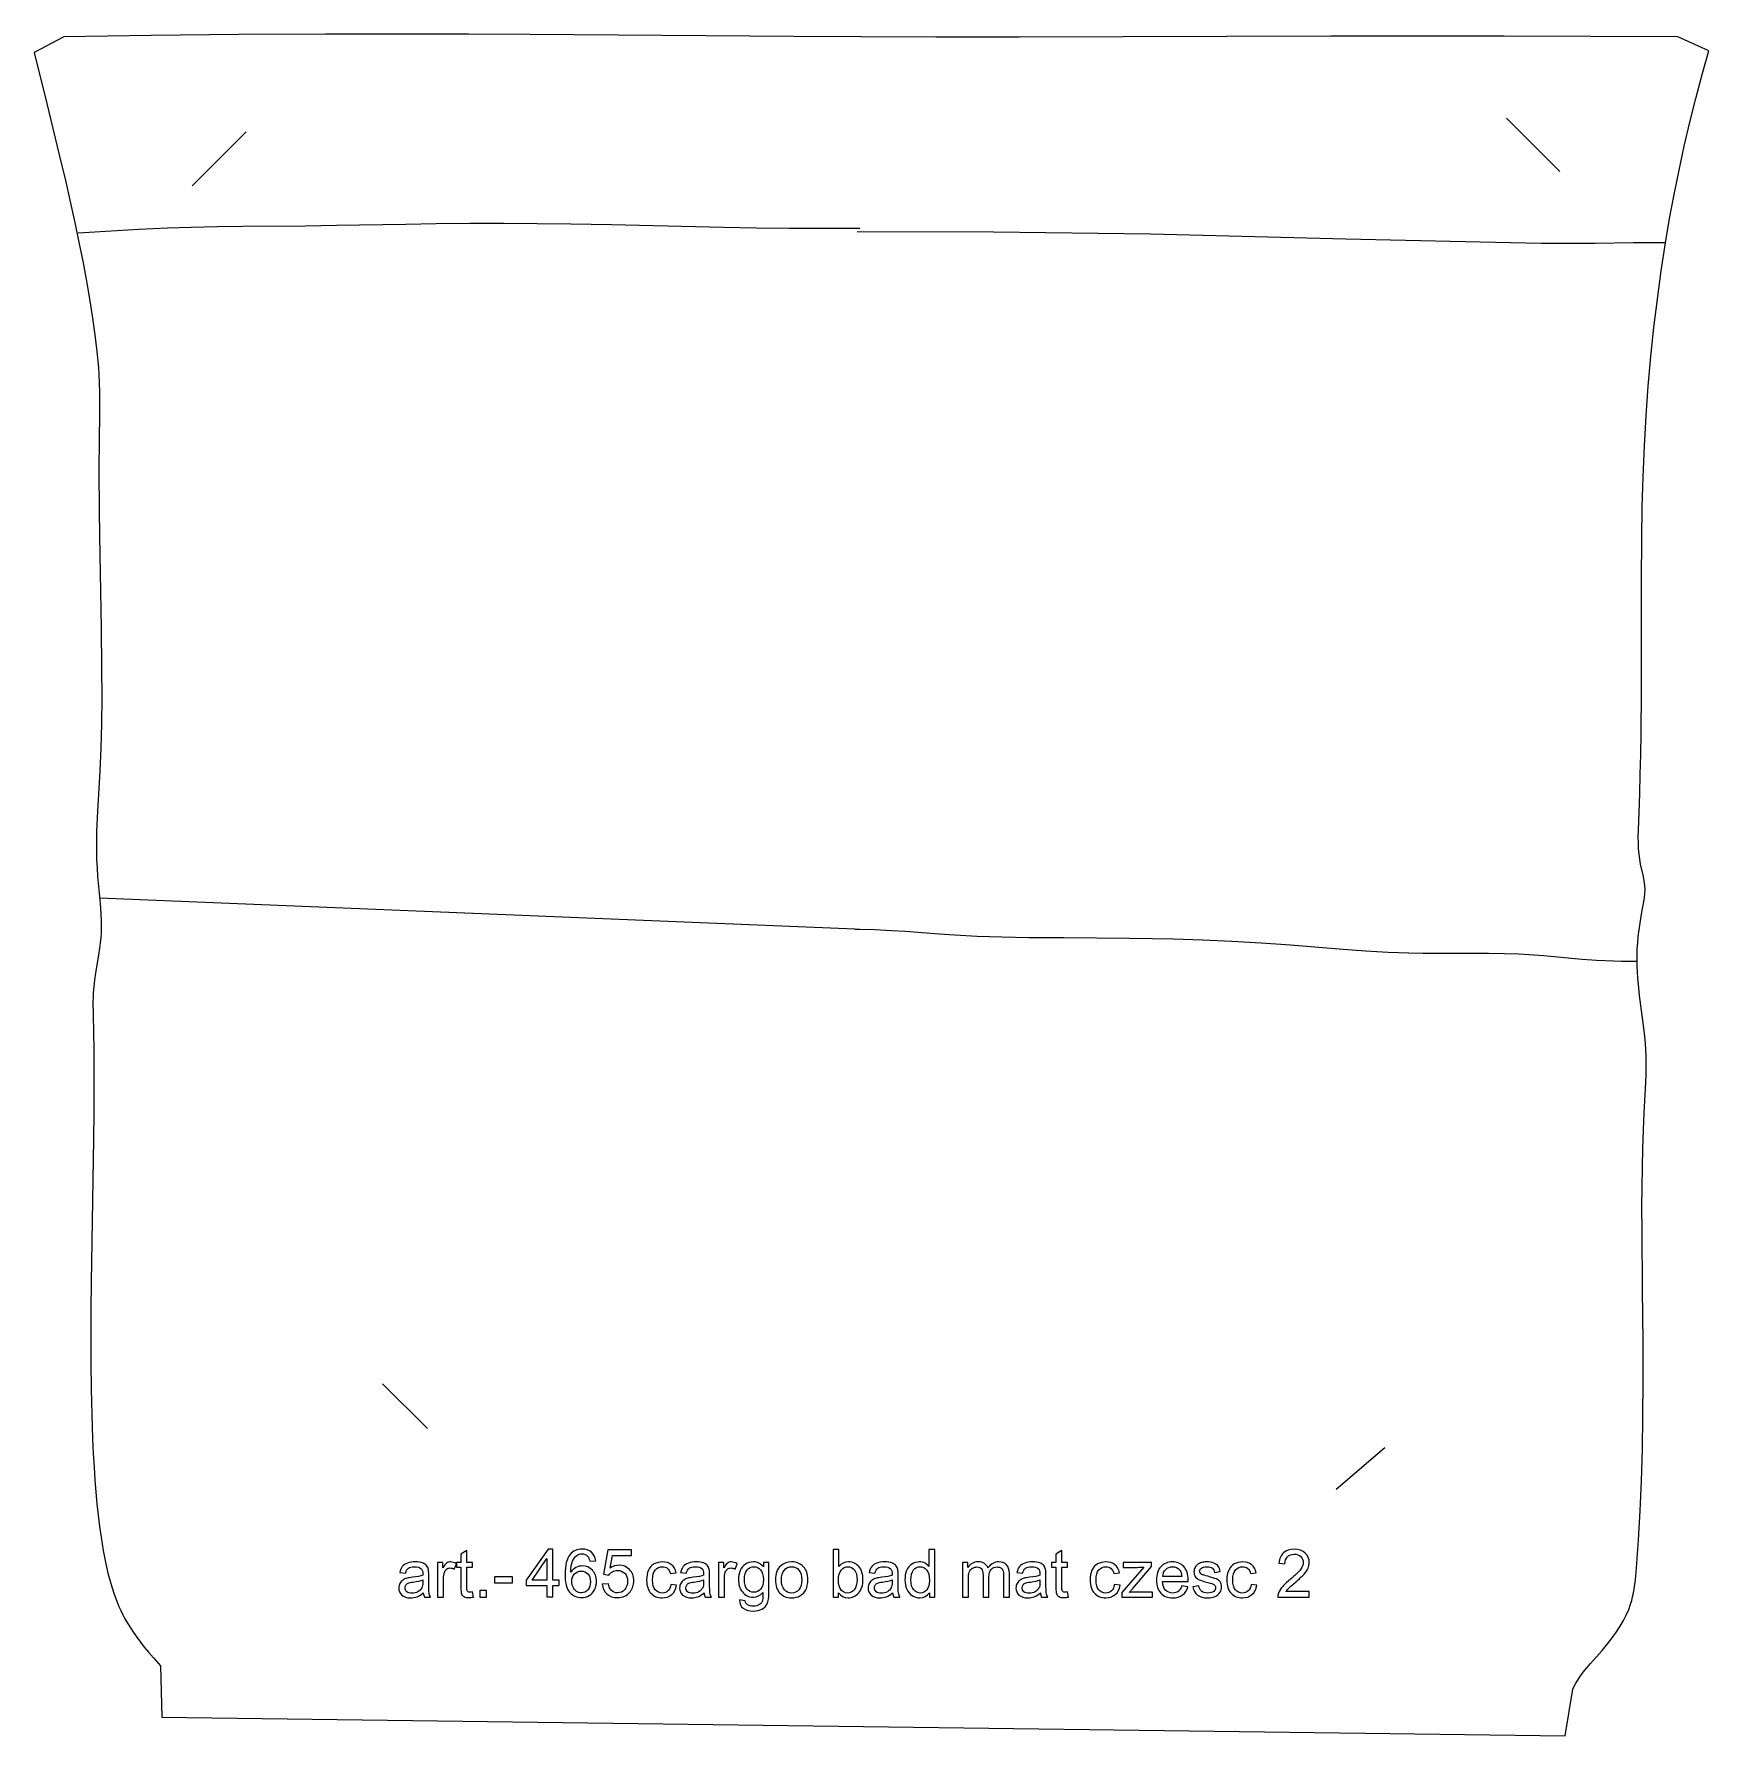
# Model space of a CAD drawing. Header units: centimetres. Extents: x -67 to 67, y -68 to 68.
import ezdxf

# ---------------------------------------------------------------- set-up
doc = ezdxf.new("R2010")
doc.units = ezdxf.units.CM
doc.header["$MEASUREMENT"] = 0
for name, color, linetype in [('3d_podpis_podstop', 7, 'Continuous'), ('lipa', 7, 'Continuous'), ('main', 7, 'Continuous'), ('nadpis', 7, 'Continuous')]:
    doc.layers.add(name, color=color, linetype=linetype)

msp = doc.modelspace()

# ---------------------------------------------------------------- linework, layer by layer
at = {"layer": '3d_podpis_podstop', "color": 30, "lineweight": 9}
for points, knots in [([(-63.14007, 51.91048), (-63.14007, 51.91048), (-61.81807, 51.98948), (-61.81807, 51.98948), (-61.81807, 51.98948), (-58.30807, 52.20048), (-58.30807, 52.20048), (-58.30807, 52.20048), (-56.03607, 52.31248), (-56.03607, 52.31248), (-56.03607, 52.31248), (-54.15007, 52.37548), (-54.15007, 52.37548), (-54.15007, 52.37548), (-52.04707, 52.41948), (-52.04707, 52.41948), (-52.04707, 52.41948), (-50.04307, 52.44248), (-50.04307, 52.44248), (-50.04307, 52.44248), (-45.08807, 52.47948), (-45.08807, 52.47948), (-45.08807, 52.47948), (-42.57607, 52.51448), (-42.57607, 52.51448), (-42.57607, 52.51448), (-37.07107, 52.61448), (-37.07107, 52.61448), (-37.07107, 52.61448), (-34.64407, 52.65148), (-34.64407, 52.65148), (-34.64407, 52.65148), (-31.97307, 52.67548), (-31.97307, 52.67548), (-31.97307, 52.67548), (-29.29907, 52.68048), (-29.29907, 52.68048), (-29.29907, 52.68048), (-26.62107, 52.66648), (-26.62107, 52.66648), (-26.62107, 52.66648), (-23.94007, 52.63348), (-23.94007, 52.63348), (-23.94007, 52.63348), (-20.70507, 52.57148), (-20.70507, 52.57148), (-20.70507, 52.57148), (-11.77407, 52.36348), (-11.77407, 52.36348), (-11.77407, 52.36348), (-9.14407, 52.32048), (-9.14407, 52.32048), (-9.14407, 52.32048), (-6.51907, 52.29048), (-6.51907, 52.29048), (-6.51907, 52.29048), (-3.89807, 52.27648), (-3.89807, 52.27648), (-3.89807, 52.27648), (-1.28207, 52.27548), (-1.28207, 52.27548), (-1.28207, 52.27548), (-0.93207, 52.27648), (-0.93207, 52.27648)], [0, 0, 0, 0, 0.047619048, 0.047619048, 0.047619048, 0.095238095, 0.095238095, 0.095238095, 0.142857143, 0.142857143, 0.142857143, 0.19047619, 0.19047619, 0.19047619, 0.238095238, 0.238095238, 0.238095238, 0.285714286, 0.285714286, 0.285714286, 0.333333333, 0.333333333, 0.333333333, 0.380952381, 0.380952381, 0.380952381, 0.428571429, 0.428571429, 0.428571429, 0.476190476, 0.476190476, 0.476190476, 0.523809524, 0.523809524, 0.523809524, 0.571428571, 0.571428571, 0.571428571, 0.619047619, 0.619047619, 0.619047619, 0.666666667, 0.666666667, 0.666666667, 0.714285714, 0.714285714, 0.714285714, 0.761904762, 0.761904762, 0.761904762, 0.80952381, 0.80952381, 0.80952381, 0.857142857, 0.857142857, 0.857142857, 0.904761905, 0.904761905, 0.904761905, 0.952380952, 0.952380952, 0.952380952, 1, 1, 1, 1]), ([(63.19193, 51.10948), (63.19193, 51.10948), (62.26593, 51.12648), (62.26593, 51.12648), (62.26593, 51.12648), (60.64393, 51.12248), (60.64393, 51.12248), (60.64393, 51.12248), (57.60193, 51.07048), (57.60193, 51.07048), (57.60193, 51.07048), (55.55993, 51.05748), (55.55993, 51.05748), (55.55993, 51.05748), (53.31793, 51.07248), (53.31793, 51.07248), (53.31793, 51.07248), (50.85093, 51.11348), (50.85093, 51.11348), (50.85093, 51.11348), (47.25993, 51.19748), (47.25993, 51.19748), (47.25993, 51.19748), (37.74693, 51.42148), (37.74693, 51.42148), (37.74693, 51.42148), (26.35693, 51.70748), (26.35693, 51.70748), (26.35693, 51.70748), (22.19593, 51.79548), (22.19593, 51.79548), (22.19593, 51.79548), (18.03493, 51.86748), (18.03493, 51.86748), (18.03493, 51.86748), (13.87293, 51.92548), (13.87293, 51.92548), (13.87293, 51.92548), (9.71093, 51.96748), (9.71093, 51.96748), (9.71093, 51.96748), (-1.15207, 51.98148), (-1.15207, 51.98148)], [0, 0, 0, 0, 0.071428571, 0.071428571, 0.071428571, 0.142857143, 0.142857143, 0.142857143, 0.214285714, 0.214285714, 0.214285714, 0.285714286, 0.285714286, 0.285714286, 0.357142857, 0.357142857, 0.357142857, 0.428571429, 0.428571429, 0.428571429, 0.5, 0.5, 0.5, 0.571428571, 0.571428571, 0.571428571, 0.642857143, 0.642857143, 0.642857143, 0.714285714, 0.714285714, 0.714285714, 0.785714286, 0.785714286, 0.785714286, 0.857142857, 0.857142857, 0.857142857, 0.928571429, 0.928571429, 0.928571429, 1, 1, 1, 1]), ([(-1.33507, -3.50952), (-1.33507, -3.50952), (-0.92107, -3.51352), (-0.92107, -3.51352), (-0.92107, -3.51352), (0.27093, -3.54752), (0.27093, -3.54752), (0.27093, -3.54752), (1.60093, -3.61552), (1.60093, -3.61552), (1.60093, -3.61552), (2.67293, -3.68652), (2.67293, -3.68652), (2.67293, -3.68652), (5.37393, -3.88952), (5.37393, -3.88952), (5.37393, -3.88952), (6.61693, -3.97352), (6.61693, -3.97352), (6.61693, -3.97352), (8.41293, -4.06552), (8.41293, -4.06552), (8.41293, -4.06552), (10.36693, -4.12952), (10.36693, -4.12952), (10.36693, -4.12952), (12.52793, -4.16852), (12.52793, -4.16852), (12.52793, -4.16852), (15.30593, -4.19052), (15.30593, -4.19052), (15.30593, -4.19052), (20.53993, -4.22252), (20.53993, -4.22252), (20.53993, -4.22252), (22.36693, -4.24652), (22.36693, -4.24652), (22.36693, -4.24652), (24.01993, -4.28152), (24.01993, -4.28152), (24.01993, -4.28152), (26.35493, -4.35552), (26.35493, -4.35552), (26.35493, -4.35552), (28.68693, -4.45952), (28.68693, -4.45952), (28.68693, -4.45952), (31.01593, -4.59352), (31.01593, -4.59352), (31.01593, -4.59352), (33.34193, -4.75752), (33.34193, -4.75752), (33.34193, -4.75752), (37.54093, -5.10152), (37.54093, -5.10152), (37.54093, -5.10152), (39.30393, -5.23352), (39.30393, -5.23352), (39.30393, -5.23352), (41.12893, -5.34152), (41.12893, -5.34152), (41.12893, -5.34152), (42.76993, -5.40352), (42.76993, -5.40352), (42.76993, -5.40352), (43.87993, -5.42252), (43.87993, -5.42252), (43.87993, -5.42252), (44.98293, -5.42652), (44.98293, -5.42652), (44.98293, -5.42652), (47.99793, -5.41452), (47.99793, -5.41452), (47.99793, -5.41452), (49.10193, -5.41952), (49.10193, -5.41952), (49.10193, -5.41952), (50.37493, -5.44252), (50.37493, -5.44252), (50.37493, -5.44252), (51.52093, -5.48652), (51.52093, -5.48652), (51.52093, -5.48652), (52.34893, -5.53552), (52.34893, -5.53552), (52.34893, -5.53552), (53.47993, -5.62052), (53.47993, -5.62052), (53.47993, -5.62052), (56.56893, -5.89052), (56.56893, -5.89052), (56.56893, -5.89052), (57.69893, -5.97652), (57.69893, -5.97652), (57.69893, -5.97652), (59.05893, -6.04852), (59.05893, -6.04852), (59.05893, -6.04852), (59.68293, -6.06652), (59.68293, -6.06652), (59.68293, -6.06652), (60.28093, -6.07352), (60.28093, -6.07352), (60.28093, -6.07352), (60.92493, -6.06752), (60.92493, -6.06752)], [0, 0, 0, 0, 0.028571429, 0.028571429, 0.028571429, 0.057142857, 0.057142857, 0.057142857, 0.085714286, 0.085714286, 0.085714286, 0.114285714, 0.114285714, 0.114285714, 0.142857143, 0.142857143, 0.142857143, 0.171428571, 0.171428571, 0.171428571, 0.2, 0.2, 0.2, 0.228571429, 0.228571429, 0.228571429, 0.257142857, 0.257142857, 0.257142857, 0.285714286, 0.285714286, 0.285714286, 0.314285714, 0.314285714, 0.314285714, 0.342857143, 0.342857143, 0.342857143, 0.371428571, 0.371428571, 0.371428571, 0.4, 0.4, 0.4, 0.428571429, 0.428571429, 0.428571429, 0.457142857, 0.457142857, 0.457142857, 0.485714286, 0.485714286, 0.485714286, 0.514285714, 0.514285714, 0.514285714, 0.542857143, 0.542857143, 0.542857143, 0.571428571, 0.571428571, 0.571428571, 0.6, 0.6, 0.6, 0.628571429, 0.628571429, 0.628571429, 0.657142857, 0.657142857, 0.657142857, 0.685714286, 0.685714286, 0.685714286, 0.714285714, 0.714285714, 0.714285714, 0.742857143, 0.742857143, 0.742857143, 0.771428571, 0.771428571, 0.771428571, 0.8, 0.8, 0.8, 0.828571429, 0.828571429, 0.828571429, 0.857142857, 0.857142857, 0.857142857, 0.885714286, 0.885714286, 0.885714286, 0.914285714, 0.914285714, 0.914285714, 0.942857143, 0.942857143, 0.942857143, 0.971428571, 0.971428571, 0.971428571, 1, 1, 1, 1])]:
    msp.add_open_spline(points, degree=3, knots=knots, dxfattribs=at)
msp.add_open_spline([(-1.33507, -3.50952), (-1.33507, -3.50952), (-61.43707, -1.04052), (-61.43707, -1.04052)], degree=3, dxfattribs=at)
at = {"layer": 'lipa', "color": 3, "lineweight": 9}
for points in [[(54.77893, 56.80048), (54.77893, 56.80048), (50.54593, 61.03348), (50.54593, 61.03348)], [(-54.08407, 55.66348), (-54.08407, 55.66348), (-49.78407, 59.96448), (-49.78407, 59.96448)], [(-38.93007, -39.71852), (-38.93007, -39.71852), (-35.33507, -43.27452), (-35.33507, -43.27452)], [(36.97693, -48.10052), (36.97693, -48.10052), (40.84393, -44.77552), (40.84393, -44.77552)]]:
    msp.add_open_spline(points, degree=3, dxfattribs=at)
at = {"layer": 'main', "lineweight": 9}
msp.add_open_spline([(64.16093, 67.50448), (64.16093, 67.50448), (66.65093, 66.40648), (66.65093, 66.40648), (66.65093, 66.40648), (66.11593, 64.51448), (66.11593, 64.51448), (66.11593, 64.51448), (65.60993, 62.61648), (65.60993, 62.61648), (65.60993, 62.61648), (65.13393, 60.71248), (65.13393, 60.71248), (65.13393, 60.71248), (64.68693, 58.80348), (64.68693, 58.80348), (64.68693, 58.80348), (64.26893, 56.88848), (64.26893, 56.88848), (64.26893, 56.88848), (63.88093, 54.96748), (63.88093, 54.96748), (63.88093, 54.96748), (63.52193, 53.04148), (63.52193, 53.04148), (63.52193, 53.04148), (63.19193, 51.10948), (63.19193, 51.10948), (63.19193, 51.10948), (62.85093, 48.89348), (62.85093, 48.89348), (62.85093, 48.89348), (62.54293, 46.64548), (62.54293, 46.64548), (62.54293, 46.64548), (62.26993, 44.36748), (62.26993, 44.36748), (62.26993, 44.36748), (62.02993, 42.05748), (62.02993, 42.05748), (62.02993, 42.05748), (61.82493, 39.71548), (61.82493, 39.71548), (61.82493, 39.71548), (61.65293, 37.34048), (61.65293, 37.34048), (61.65293, 37.34048), (61.51593, 34.93348), (61.51593, 34.93348), (61.51593, 34.93348), (61.41193, 32.49248), (61.41193, 32.49248), (61.41193, 32.49248), (61.34293, 30.11448), (61.34293, 30.11448), (61.34293, 30.11448), (61.29893, 27.53848), (61.29893, 27.53848), (61.29893, 27.53848), (61.27493, 24.27848), (61.27493, 24.27848), (61.27493, 24.27848), (61.27493, 15.35448), (61.27493, 15.35448), (61.27493, 15.35448), (61.25093, 12.07948), (61.25093, 12.07948), (61.25093, 12.07948), (61.22493, 10.38648), (61.22493, 10.38648), (61.22493, 10.38648), (61.18893, 8.78848), (61.18893, 8.78848), (61.18893, 8.78848), (61.14293, 7.26248), (61.14293, 7.26248), (61.14293, 7.26248), (61.08593, 5.79348), (61.08593, 5.79348), (61.08593, 5.79348), (61.03193, 4.35448), (61.03193, 4.35448), (61.03193, 4.35448), (61.02693, 3.83248), (61.02693, 3.83248), (61.02693, 3.83248), (61.03393, 3.35948), (61.03393, 3.35948), (61.03393, 3.35948), (61.05593, 2.89748), (61.05593, 2.89748), (61.05593, 2.89748), (61.09293, 2.46148), (61.09293, 2.46148), (61.09293, 2.46148), (61.14493, 2.04548), (61.14493, 2.04548), (61.14493, 2.04548), (61.21293, 1.64648), (61.21293, 1.64648), (61.21293, 1.64648), (61.42893, 0.67248), (61.42893, 0.67248), (61.42893, 0.67248), (61.49493, 0.33248), (61.49493, 0.33248), (61.49493, 0.33248), (61.54893, -0.04552), (61.54893, -0.04552), (61.54893, -0.04552), (61.56793, -0.38552), (61.56793, -0.38552), (61.56793, -0.38552), (61.55893, -0.67552), (61.55893, -0.67552), (61.55893, -0.67552), (61.52593, -0.99552), (61.52593, -0.99552), (61.52593, -0.99552), (61.46993, -1.34552), (61.46993, -1.34552), (61.46993, -1.34552), (61.36793, -1.88152), (61.36793, -1.88152), (61.36793, -1.88152), (61.25893, -2.47252), (61.25893, -2.47252), (61.25893, -2.47252), (61.16693, -3.03752), (61.16693, -3.03752), (61.16693, -3.03752), (61.08893, -3.57952), (61.08893, -3.57952), (61.08893, -3.57952), (61.02693, -4.10352), (61.02693, -4.10352), (61.02693, -4.10352), (60.97993, -4.61352), (60.97993, -4.61352), (60.97993, -4.61352), (60.94693, -5.10952), (60.94693, -5.10952), (60.94693, -5.10952), (60.92893, -5.59452), (60.92893, -5.59452), (60.92893, -5.59452), (60.92493, -6.06752), (60.92493, -6.06752), (60.92493, -6.06752), (60.93393, -6.49652), (60.93393, -6.49652), (60.93393, -6.49652), (60.95493, -6.94352), (60.95493, -6.94352), (60.95493, -6.94352), (60.98693, -7.41352), (60.98693, -7.41352), (60.98693, -7.41352), (61.03293, -7.91352), (61.03293, -7.91352), (61.03293, -7.91352), (61.13193, -8.78852), (61.13193, -8.78852), (61.13193, -8.78852), (61.44893, -11.18352), (61.44893, -11.18352), (61.44893, -11.18352), (61.54893, -12.06152), (61.54893, -12.06152), (61.54893, -12.06152), (61.59793, -12.60952), (61.59793, -12.60952), (61.59793, -12.60952), (61.63193, -13.12152), (61.63193, -13.12152), (61.63193, -13.12152), (61.65193, -13.58152), (61.65193, -13.58152), (61.65193, -13.58152), (61.66093, -14.06052), (61.66093, -14.06052), (61.66093, -14.06052), (61.65293, -15.10052), (61.65293, -15.10052), (61.65293, -15.10052), (61.60993, -16.21352), (61.60993, -16.21352), (61.60993, -16.21352), (61.50593, -18.12552), (61.50593, -18.12552), (61.50593, -18.12552), (61.44093, -19.51152), (61.44093, -19.51152), (61.44093, -19.51152), (61.39093, -20.95152), (61.39093, -20.95152), (61.39093, -20.95152), (61.35393, -22.45652), (61.35393, -22.45652), (61.35393, -22.45652), (61.33093, -24.04552), (61.33093, -24.04552), (61.33093, -24.04552), (61.32093, -25.67452), (61.32093, -25.67452), (61.32093, -25.67452), (61.32293, -27.46052), (61.32293, -27.46052), (61.32293, -27.46052), (61.36493, -32.22152), (61.36493, -32.22152), (61.36493, -32.22152), (61.40393, -36.34352), (61.40393, -36.34352), (61.40393, -36.34352), (61.41493, -39.47052), (61.41493, -39.47052), (61.41493, -39.47052), (61.40093, -42.29952), (61.40093, -42.29952), (61.40093, -42.29952), (61.35993, -44.89952), (61.35993, -44.89952), (61.35993, -44.89952), (61.28893, -47.42452), (61.28893, -47.42452), (61.28893, -47.42452), (61.18793, -49.82552), (61.18793, -49.82552), (61.18793, -49.82552), (61.05393, -52.13252), (61.05393, -52.13252), (61.05393, -52.13252), (60.88793, -54.36352), (60.88793, -54.36352), (60.88793, -54.36352), (60.79893, -55.31052), (60.79893, -55.31052), (60.79893, -55.31052), (60.70093, -56.03052), (60.70093, -56.03052), (60.70093, -56.03052), (60.64193, -56.36052), (60.64193, -56.36052), (60.64193, -56.36052), (60.57593, -56.67052), (60.57593, -56.67052), (60.57593, -56.67052), (60.50093, -56.96352), (60.50093, -56.96352), (60.50093, -56.96352), (60.41793, -57.24352), (60.41793, -57.24352), (60.41793, -57.24352), (60.26193, -57.67752), (60.26193, -57.67752), (60.26193, -57.67752), (60.07093, -58.11552), (60.07093, -58.11552), (60.07093, -58.11552), (59.84593, -58.55652), (59.84593, -58.55652), (59.84593, -58.55652), (59.58493, -59.00452), (59.58493, -59.00452), (59.58493, -59.00452), (59.28893, -59.45852), (59.28893, -59.45852), (59.28893, -59.45852), (58.95293, -59.92552), (58.95293, -59.92552), (58.95293, -59.92552), (58.57493, -60.40952), (58.57493, -60.40952), (58.57493, -60.40952), (58.14393, -60.92352), (58.14393, -60.92352), (58.14393, -60.92352), (57.21493, -61.97852), (57.21493, -61.97852), (57.21493, -61.97852), (56.77693, -62.50352), (56.77693, -62.50352), (56.77693, -62.50352), (56.56593, -62.77652), (56.56593, -62.77652), (56.56593, -62.77652), (56.37693, -63.03852), (56.37693, -63.03852), (56.37693, -63.03852), (56.20793, -63.29452), (56.20793, -63.29452), (56.20793, -63.29452), (56.05493, -63.54652), (56.05493, -63.54652), (56.05493, -63.54652), (55.92793, -63.77752), (55.92793, -63.77752), (55.92793, -63.77752), (55.80993, -64.01552), (55.80993, -64.01552), (55.80993, -64.01552), (55.20593, -67.73752), (55.20593, -67.73752), (55.20593, -67.73752), (-56.48407, -66.23652), (-56.48407, -66.23652), (-56.48407, -66.23652), (-56.60207, -62.16152), (-56.60207, -62.16152), (-56.60207, -62.16152), (-57.15907, -61.52852), (-57.15907, -61.52852), (-57.15907, -61.52852), (-57.53907, -61.08052), (-57.53907, -61.08052), (-57.53907, -61.08052), (-57.88007, -60.66252), (-57.88007, -60.66252), (-57.88007, -60.66252), (-58.19207, -60.26352), (-58.19207, -60.26352), (-58.19207, -60.26352), (-58.47807, -59.87852), (-58.47807, -59.87852), (-58.47807, -59.87852), (-58.74307, -59.50052), (-58.74307, -59.50052), (-58.74307, -59.50052), (-58.98807, -59.12952), (-58.98807, -59.12952), (-58.98807, -59.12952), (-59.21307, -58.76452), (-59.21307, -58.76452), (-59.21307, -58.76452), (-59.41907, -58.40252), (-59.41907, -58.40252), (-59.41907, -58.40252), (-59.58507, -58.08752), (-59.58507, -58.08752), (-59.58507, -58.08752), (-59.74407, -57.76252), (-59.74407, -57.76252), (-59.74407, -57.76252), (-59.89607, -57.42752), (-59.89607, -57.42752), (-59.89607, -57.42752), (-60.04107, -57.08352), (-60.04107, -57.08352), (-60.04107, -57.08352), (-60.31107, -56.36252), (-60.31107, -56.36252), (-60.31107, -56.36252), (-60.55607, -55.59552), (-60.55607, -55.59552), (-60.55607, -55.59552), (-60.77507, -54.78352), (-60.77507, -54.78352), (-60.77507, -54.78352), (-60.97407, -53.91152), (-60.97407, -53.91152), (-60.97407, -53.91152), (-61.15407, -52.96652), (-61.15407, -52.96652), (-61.15407, -52.96652), (-61.32407, -51.91352), (-61.32407, -51.91352), (-61.32407, -51.91352), (-61.44407, -51.05352), (-61.44407, -51.05352), (-61.44407, -51.05352), (-61.55307, -50.17052), (-61.55307, -50.17052), (-61.55307, -50.17052), (-61.65107, -49.26252), (-61.65107, -49.26252), (-61.65107, -49.26252), (-61.73907, -48.32252), (-61.73907, -48.32252), (-61.73907, -48.32252), (-61.81607, -47.35052), (-61.81607, -47.35052), (-61.81607, -47.35052), (-61.88407, -46.33152), (-61.88407, -46.33152), (-61.88407, -46.33152), (-61.94407, -45.25252), (-61.94407, -45.25252), (-61.94407, -45.25252), (-61.99707, -44.08752), (-61.99707, -44.08752), (-61.99707, -44.08752), (-62.06507, -42.14952), (-62.06507, -42.14952), (-62.06507, -42.14952), (-62.11207, -40.12852), (-62.11207, -40.12852), (-62.11207, -40.12852), (-62.13907, -38.00752), (-62.13907, -38.00752), (-62.13907, -38.00752), (-62.14607, -35.75252), (-62.14607, -35.75252), (-62.14607, -35.75252), (-62.13707, -33.77152), (-62.13707, -33.77152), (-62.13707, -33.77152), (-62.11407, -31.60652), (-62.11407, -31.60652), (-62.11407, -31.60652), (-61.92107, -20.24352), (-61.92107, -20.24352), (-61.92107, -20.24352), (-61.89807, -18.06752), (-61.89807, -18.06752), (-61.89807, -18.06752), (-61.88907, -16.07552), (-61.88907, -16.07552), (-61.88907, -16.07552), (-61.90207, -13.09752), (-61.90207, -13.09752), (-61.90207, -13.09752), (-61.95107, -10.33552), (-61.95107, -10.33552), (-61.95107, -10.33552), (-61.96907, -9.31252), (-61.96907, -9.31252), (-61.96907, -9.31252), (-61.96407, -8.93352), (-61.96407, -8.93352), (-61.96407, -8.93352), (-61.95007, -8.58952), (-61.95007, -8.58952), (-61.95007, -8.58952), (-61.91107, -8.09852), (-61.91107, -8.09852), (-61.91107, -8.09852), (-61.84607, -7.55952), (-61.84607, -7.55952), (-61.84607, -7.55952), (-61.76507, -7.02452), (-61.76507, -7.02452), (-61.76507, -7.02452), (-61.51707, -5.56452), (-61.51707, -5.56452), (-61.51707, -5.56452), (-61.43607, -5.03052), (-61.43607, -5.03052), (-61.43607, -5.03052), (-61.38407, -4.60852), (-61.38407, -4.60852), (-61.38407, -4.60852), (-61.34707, -4.21852), (-61.34707, -4.21852), (-61.34707, -4.21852), (-61.32107, -3.77852), (-61.32107, -3.77852), (-61.32107, -3.77852), (-61.31207, -3.31752), (-61.31207, -3.31752), (-61.31207, -3.31752), (-61.31707, -2.83052), (-61.31707, -2.83052), (-61.31707, -2.83052), (-61.33807, -2.30852), (-61.33807, -2.30852), (-61.33807, -2.30852), (-61.39907, -1.44552), (-61.39907, -1.44552), (-61.39907, -1.44552), (-61.59507, 0.67748), (-61.59507, 0.67748), (-61.59507, 0.67748), (-61.64507, 1.35448), (-61.64507, 1.35448), (-61.64507, 1.35448), (-61.67807, 2.03548), (-61.67807, 2.03548), (-61.67807, 2.03548), (-61.69407, 2.74548), (-61.69407, 2.74548), (-61.69407, 2.74548), (-61.69507, 3.49348), (-61.69507, 3.49348), (-61.69507, 3.49348), (-61.67907, 4.29048), (-61.67907, 4.29048), (-61.67907, 4.29048), (-61.61107, 5.85848), (-61.61107, 5.85848), (-61.61107, 5.85848), (-61.42007, 9.08848), (-61.42007, 9.08848), (-61.42007, 9.08848), (-61.34107, 10.90248), (-61.34107, 10.90248), (-61.34107, 10.90248), (-61.29207, 12.82948), (-61.29207, 12.82948), (-61.29207, 12.82948), (-61.27107, 14.90848), (-61.27107, 14.90848), (-61.27107, 14.90848), (-61.27607, 17.24848), (-61.27607, 17.24848), (-61.27607, 17.24848), (-61.31507, 20.41448), (-61.31507, 20.41448), (-61.31507, 20.41448), (-61.45307, 27.78348), (-61.45307, 27.78348), (-61.45307, 27.78348), (-61.48207, 29.87748), (-61.48207, 29.87748), (-61.48207, 29.87748), (-61.49807, 32.88748), (-61.49807, 32.88748), (-61.49807, 32.88748), (-61.47807, 35.58648), (-61.47807, 35.58648), (-61.47807, 35.58648), (-61.45007, 37.30848), (-61.45007, 37.30848), (-61.45007, 37.30848), (-61.44207, 38.27848), (-61.44207, 38.27848), (-61.44207, 38.27848), (-61.44907, 39.19248), (-61.44907, 39.19248), (-61.44907, 39.19248), (-61.47207, 40.01748), (-61.47207, 40.01748), (-61.47207, 40.01748), (-61.50107, 40.60248), (-61.50107, 40.60248), (-61.50107, 40.60248), (-61.54007, 41.20348), (-61.54007, 41.20348), (-61.54007, 41.20348), (-61.65307, 42.45948), (-61.65307, 42.45948), (-61.65307, 42.45948), (-61.81207, 43.80648), (-61.81207, 43.80648), (-61.81207, 43.80648), (-62.02507, 45.30848), (-62.02507, 45.30848), (-62.02507, 45.30848), (-62.24207, 46.67148), (-62.24207, 46.67148), (-62.24207, 46.67148), (-62.48507, 48.07448), (-62.48507, 48.07448), (-62.48507, 48.07448), (-62.75507, 49.52548), (-62.75507, 49.52548), (-62.75507, 49.52548), (-63.05507, 51.03648), (-63.05507, 51.03648), (-63.05507, 51.03648), (-63.38407, 52.60248), (-63.38407, 52.60248), (-63.38407, 52.60248), (-63.75007, 54.27048), (-63.75007, 54.27048), (-63.75007, 54.27048), (-64.16207, 56.07248), (-64.16207, 56.07248), (-64.16207, 56.07248), (-64.64607, 58.12748), (-64.64607, 58.12748), (-64.64607, 58.12748), (-65.63507, 62.20348), (-65.63507, 62.20348), (-65.63507, 62.20348), (-66.65707, 66.27148), (-66.65707, 66.27148), (-66.65707, 66.27148), (-64.29107, 67.50648), (-64.29107, 67.50648), (-64.29107, 67.50648), (-57.34307, 67.61448), (-57.34307, 67.61448), (-57.34307, 67.61448), (-50.39607, 67.68948), (-50.39607, 67.68948), (-50.39607, 67.68948), (-43.44807, 67.73048), (-43.44807, 67.73048), (-43.44807, 67.73048), (-36.50007, 67.73748), (-36.50007, 67.73748), (-36.50007, 67.73748), (-32.07107, 67.72548), (-32.07107, 67.72548), (-32.07107, 67.72548), (-27.16607, 67.69948), (-27.16607, 67.69948), (-27.16607, 67.69948), (-6.18807, 67.54048), (-6.18807, 67.54048), (-6.18807, 67.54048), (-0.82107, 67.51248), (-0.82107, 67.51248), (-0.82107, 67.51248), (5.12193, 67.49848), (5.12193, 67.49848), (5.12193, 67.49848), (11.75793, 67.50148), (11.75793, 67.50148), (11.75793, 67.50148), (36.56393, 67.56548), (36.56393, 67.56548), (36.56393, 67.56548), (43.46293, 67.56948), (43.46293, 67.56948), (43.46293, 67.56948), (50.36293, 67.56048), (50.36293, 67.56048), (50.36293, 67.56048), (57.26193, 67.53948), (57.26193, 67.53948), (57.26193, 67.53948), (64.16093, 67.50448), (64.16093, 67.50448)], degree=3, knots=[0, 0, 0, 0, 0.004807692, 0.004807692, 0.004807692, 0.009615385, 0.009615385, 0.009615385, 0.014423077, 0.014423077, 0.014423077, 0.019230769, 0.019230769, 0.019230769, 0.024038462, 0.024038462, 0.024038462, 0.028846154, 0.028846154, 0.028846154, 0.033653846, 0.033653846, 0.033653846, 0.038461538, 0.038461538, 0.038461538, 0.043269231, 0.043269231, 0.043269231, 0.048076923, 0.048076923, 0.048076923, 0.052884615, 0.052884615, 0.052884615, 0.057692308, 0.057692308, 0.057692308, 0.0625, 0.0625, 0.0625, 0.067307692, 0.067307692, 0.067307692, 0.072115385, 0.072115385, 0.072115385, 0.076923077, 0.076923077, 0.076923077, 0.081730769, 0.081730769, 0.081730769, 0.086538462, 0.086538462, 0.086538462, 0.091346154, 0.091346154, 0.091346154, 0.096153846, 0.096153846, 0.096153846, 0.100961538, 0.100961538, 0.100961538, 0.105769231, 0.105769231, 0.105769231, 0.110576923, 0.110576923, 0.110576923, 0.115384615, 0.115384615, 0.115384615, 0.120192308, 0.120192308, 0.120192308, 0.125, 0.125, 0.125, 0.129807692, 0.129807692, 0.129807692, 0.134615385, 0.134615385, 0.134615385, 0.139423077, 0.139423077, 0.139423077, 0.144230769, 0.144230769, 0.144230769, 0.149038462, 0.149038462, 0.149038462, 0.153846154, 0.153846154, 0.153846154, 0.158653846, 0.158653846, 0.158653846, 0.163461538, 0.163461538, 0.163461538, 0.168269231, 0.168269231, 0.168269231, 0.173076923, 0.173076923, 0.173076923, 0.177884615, 0.177884615, 0.177884615, 0.182692308, 0.182692308, 0.182692308, 0.1875, 0.1875, 0.1875, 0.192307692, 0.192307692, 0.192307692, 0.197115385, 0.197115385, 0.197115385, 0.201923077, 0.201923077, 0.201923077, 0.206730769, 0.206730769, 0.206730769, 0.211538462, 0.211538462, 0.211538462, 0.216346154, 0.216346154, 0.216346154, 0.221153846, 0.221153846, 0.221153846, 0.225961538, 0.225961538, 0.225961538, 0.230769231, 0.230769231, 0.230769231, 0.235576923, 0.235576923, 0.235576923, 0.240384615, 0.240384615, 0.240384615, 0.245192308, 0.245192308, 0.245192308, 0.25, 0.25, 0.25, 0.254807692, 0.254807692, 0.254807692, 0.259615385, 0.259615385, 0.259615385, 0.264423077, 0.264423077, 0.264423077, 0.269230769, 0.269230769, 0.269230769, 0.274038462, 0.274038462, 0.274038462, 0.278846154, 0.278846154, 0.278846154, 0.283653846, 0.283653846, 0.283653846, 0.288461538, 0.288461538, 0.288461538, 0.293269231, 0.293269231, 0.293269231, 0.298076923, 0.298076923, 0.298076923, 0.302884615, 0.302884615, 0.302884615, 0.307692308, 0.307692308, 0.307692308, 0.3125, 0.3125, 0.3125, 0.317307692, 0.317307692, 0.317307692, 0.322115385, 0.322115385, 0.322115385, 0.326923077, 0.326923077, 0.326923077, 0.331730769, 0.331730769, 0.331730769, 0.336538462, 0.336538462, 0.336538462, 0.341346154, 0.341346154, 0.341346154, 0.346153846, 0.346153846, 0.346153846, 0.350961538, 0.350961538, 0.350961538, 0.355769231, 0.355769231, 0.355769231, 0.360576923, 0.360576923, 0.360576923, 0.365384615, 0.365384615, 0.365384615, 0.370192308, 0.370192308, 0.370192308, 0.375, 0.375, 0.375, 0.379807692, 0.379807692, 0.379807692, 0.384615385, 0.384615385, 0.384615385, 0.389423077, 0.389423077, 0.389423077, 0.394230769, 0.394230769, 0.394230769, 0.399038462, 0.399038462, 0.399038462, 0.403846154, 0.403846154, 0.403846154, 0.408653846, 0.408653846, 0.408653846, 0.413461538, 0.413461538, 0.413461538, 0.418269231, 0.418269231, 0.418269231, 0.423076923, 0.423076923, 0.423076923, 0.427884615, 0.427884615, 0.427884615, 0.432692308, 0.432692308, 0.432692308, 0.4375, 0.4375, 0.4375, 0.442307692, 0.442307692, 0.442307692, 0.447115385, 0.447115385, 0.447115385, 0.451923077, 0.451923077, 0.451923077, 0.456730769, 0.456730769, 0.456730769, 0.461538462, 0.461538462, 0.461538462, 0.466346154, 0.466346154, 0.466346154, 0.471153846, 0.471153846, 0.471153846, 0.475961538, 0.475961538, 0.475961538, 0.480769231, 0.480769231, 0.480769231, 0.485576923, 0.485576923, 0.485576923, 0.490384615, 0.490384615, 0.490384615, 0.495192308, 0.495192308, 0.495192308, 0.5, 0.5, 0.5, 0.504807692, 0.504807692, 0.504807692, 0.509615385, 0.509615385, 0.509615385, 0.514423077, 0.514423077, 0.514423077, 0.519230769, 0.519230769, 0.519230769, 0.524038462, 0.524038462, 0.524038462, 0.528846154, 0.528846154, 0.528846154, 0.533653846, 0.533653846, 0.533653846, 0.538461538, 0.538461538, 0.538461538, 0.543269231, 0.543269231, 0.543269231, 0.548076923, 0.548076923, 0.548076923, 0.552884615, 0.552884615, 0.552884615, 0.557692308, 0.557692308, 0.557692308, 0.5625, 0.5625, 0.5625, 0.567307692, 0.567307692, 0.567307692, 0.572115385, 0.572115385, 0.572115385, 0.576923077, 0.576923077, 0.576923077, 0.581730769, 0.581730769, 0.581730769, 0.586538462, 0.586538462, 0.586538462, 0.591346154, 0.591346154, 0.591346154, 0.596153846, 0.596153846, 0.596153846, 0.600961538, 0.600961538, 0.600961538, 0.605769231, 0.605769231, 0.605769231, 0.610576923, 0.610576923, 0.610576923, 0.615384615, 0.615384615, 0.615384615, 0.620192308, 0.620192308, 0.620192308, 0.625, 0.625, 0.625, 0.629807692, 0.629807692, 0.629807692, 0.634615385, 0.634615385, 0.634615385, 0.639423077, 0.639423077, 0.639423077, 0.644230769, 0.644230769, 0.644230769, 0.649038462, 0.649038462, 0.649038462, 0.653846154, 0.653846154, 0.653846154, 0.658653846, 0.658653846, 0.658653846, 0.663461538, 0.663461538, 0.663461538, 0.668269231, 0.668269231, 0.668269231, 0.673076923, 0.673076923, 0.673076923, 0.677884615, 0.677884615, 0.677884615, 0.682692308, 0.682692308, 0.682692308, 0.6875, 0.6875, 0.6875, 0.692307692, 0.692307692, 0.692307692, 0.697115385, 0.697115385, 0.697115385, 0.701923077, 0.701923077, 0.701923077, 0.706730769, 0.706730769, 0.706730769, 0.711538462, 0.711538462, 0.711538462, 0.716346154, 0.716346154, 0.716346154, 0.721153846, 0.721153846, 0.721153846, 0.725961538, 0.725961538, 0.725961538, 0.730769231, 0.730769231, 0.730769231, 0.735576923, 0.735576923, 0.735576923, 0.740384615, 0.740384615, 0.740384615, 0.745192308, 0.745192308, 0.745192308, 0.75, 0.75, 0.75, 0.754807692, 0.754807692, 0.754807692, 0.759615385, 0.759615385, 0.759615385, 0.764423077, 0.764423077, 0.764423077, 0.769230769, 0.769230769, 0.769230769, 0.774038462, 0.774038462, 0.774038462, 0.778846154, 0.778846154, 0.778846154, 0.783653846, 0.783653846, 0.783653846, 0.788461538, 0.788461538, 0.788461538, 0.793269231, 0.793269231, 0.793269231, 0.798076923, 0.798076923, 0.798076923, 0.802884615, 0.802884615, 0.802884615, 0.807692308, 0.807692308, 0.807692308, 0.8125, 0.8125, 0.8125, 0.817307692, 0.817307692, 0.817307692, 0.822115385, 0.822115385, 0.822115385, 0.826923077, 0.826923077, 0.826923077, 0.831730769, 0.831730769, 0.831730769, 0.836538462, 0.836538462, 0.836538462, 0.841346154, 0.841346154, 0.841346154, 0.846153846, 0.846153846, 0.846153846, 0.850961538, 0.850961538, 0.850961538, 0.855769231, 0.855769231, 0.855769231, 0.860576923, 0.860576923, 0.860576923, 0.865384615, 0.865384615, 0.865384615, 0.870192308, 0.870192308, 0.870192308, 0.875, 0.875, 0.875, 0.879807692, 0.879807692, 0.879807692, 0.884615385, 0.884615385, 0.884615385, 0.889423077, 0.889423077, 0.889423077, 0.894230769, 0.894230769, 0.894230769, 0.899038462, 0.899038462, 0.899038462, 0.903846154, 0.903846154, 0.903846154, 0.908653846, 0.908653846, 0.908653846, 0.913461538, 0.913461538, 0.913461538, 0.918269231, 0.918269231, 0.918269231, 0.923076923, 0.923076923, 0.923076923, 0.927884615, 0.927884615, 0.927884615, 0.932692308, 0.932692308, 0.932692308, 0.9375, 0.9375, 0.9375, 0.942307692, 0.942307692, 0.942307692, 0.947115385, 0.947115385, 0.947115385, 0.951923077, 0.951923077, 0.951923077, 0.956730769, 0.956730769, 0.956730769, 0.961538462, 0.961538462, 0.961538462, 0.966346154, 0.966346154, 0.966346154, 0.971153846, 0.971153846, 0.971153846, 0.975961538, 0.975961538, 0.975961538, 0.980769231, 0.980769231, 0.980769231, 0.985576923, 0.985576923, 0.985576923, 0.990384615, 0.990384615, 0.990384615, 0.995192308, 0.995192308, 0.995192308, 1, 1, 1, 1], dxfattribs=at)
at = {"layer": 'nadpis', "color": 5, "lineweight": 9}
for points, knots in [([(-35.67693, -56.34198), (-35.84979, -56.48927), (-36.01648, -56.59245), (-36.17611, -56.65331), (-36.33575, -56.71416), (-36.50684, -56.74415), (-36.69029, -56.74415), (-36.99191, -56.74415), (-37.22387, -56.67095), (-37.38614, -56.52366), (-37.54842, -56.37726), (-37.62956, -56.1894), (-37.62956, -55.96098), (-37.62956, -55.82693), (-37.59869, -55.70434), (-37.53784, -55.59321), (-37.4761, -55.48209), (-37.39584, -55.39389), (-37.29707, -55.32686), (-37.19741, -55.25983), (-37.08628, -55.20868), (-36.96193, -55.17429), (-36.87021, -55.15047), (-36.73174, -55.12754), (-36.54741, -55.10461), (-36.1717, -55.06052), (-35.89389, -55.00672), (-35.71662, -54.94498), (-35.71486, -54.88148), (-35.71398, -54.84091), (-35.71398, -54.82415), (-35.71398, -54.63542), (-35.75807, -54.50224), (-35.84627, -54.42463), (-35.96533, -54.31968), (-36.1426, -54.26765), (-36.3772, -54.26765), (-36.5968, -54.26765), (-36.75908, -54.30645), (-36.86315, -54.38318), (-36.9681, -54.45991), (-37.04483, -54.59573), (-37.0951, -54.79152), (-37.0951, -54.79152), (-37.55018, -54.72802), (-37.55018, -54.72802), (-37.50873, -54.53311), (-37.44082, -54.37524), (-37.34557, -54.2553), (-37.25032, -54.13536), (-37.11274, -54.04363), (-36.93282, -53.97837), (-36.75379, -53.91399), (-36.54477, -53.88135), (-36.30841, -53.88135), (-36.07381, -53.88135), (-35.88243, -53.9087), (-35.73514, -53.96426), (-35.58874, -54.01982), (-35.48026, -54.08861), (-35.41147, -54.1724), (-35.34268, -54.25618), (-35.29417, -54.36201), (-35.26595, -54.4899), (-35.25095, -54.56927), (-35.24302, -54.71215), (-35.24302, -54.91764), (-35.24302, -54.91764), (-35.24302, -55.535), (-35.24302, -55.535), (-35.24302, -55.96627), (-35.23332, -56.23879), (-35.21391, -56.35433), (-35.19539, -56.46986), (-35.15659, -56.58011), (-35.10014, -56.68594), (-35.10014, -56.68594), (-35.58698, -56.68594), (-35.58698, -56.68594), (-35.63372, -56.58804), (-35.6637, -56.47339), (-35.67693, -56.34198)], [0, 0, 0, 0, 0.037037037, 0.037037037, 0.037037037, 0.074074074, 0.074074074, 0.074074074, 0.111111111, 0.111111111, 0.111111111, 0.148148148, 0.148148148, 0.148148148, 0.185185185, 0.185185185, 0.185185185, 0.222222222, 0.222222222, 0.222222222, 0.259259259, 0.259259259, 0.259259259, 0.296296296, 0.296296296, 0.296296296, 0.333333333, 0.333333333, 0.333333333, 0.37037037, 0.37037037, 0.37037037, 0.407407407, 0.407407407, 0.407407407, 0.444444444, 0.444444444, 0.444444444, 0.481481481, 0.481481481, 0.481481481, 0.518518519, 0.518518519, 0.518518519, 0.555555556, 0.555555556, 0.555555556, 0.592592593, 0.592592593, 0.592592593, 0.62962963, 0.62962963, 0.62962963, 0.666666667, 0.666666667, 0.666666667, 0.703703704, 0.703703704, 0.703703704, 0.740740741, 0.740740741, 0.740740741, 0.777777778, 0.777777778, 0.777777778, 0.814814815, 0.814814815, 0.814814815, 0.851851852, 0.851851852, 0.851851852, 0.888888889, 0.888888889, 0.888888889, 0.925925926, 0.925925926, 0.925925926, 0.962962963, 0.962962963, 0.962962963, 1, 1, 1, 1]), ([(-34.53305, -56.68594), (-34.53305, -56.68594), (-34.53305, -53.93956), (-34.53305, -53.93956), (-34.53305, -53.93956), (-34.11501, -53.93956), (-34.11501, -53.93956), (-34.11501, -53.93956), (-34.11501, -54.36025), (-34.11501, -54.36025), (-34.00829, -54.16534), (-33.90952, -54.03658), (-33.81868, -53.97484), (-33.72784, -53.91222), (-33.62818, -53.88135), (-33.5197, -53.88135), (-33.36271, -53.88135), (-33.20308, -53.93074), (-33.0408, -54.02864), (-33.0408, -54.02864), (-33.20661, -54.45815), (-33.20661, -54.45815), (-33.3195, -54.39465), (-33.43238, -54.3629), (-33.54527, -54.3629), (-33.6467, -54.3629), (-33.73754, -54.39376), (-33.81779, -54.45462), (-33.89805, -54.51547), (-33.95538, -54.60014), (-33.98977, -54.70862), (-34.04181, -54.87354), (-34.06738, -55.05434), (-34.06738, -55.25102), (-34.06738, -55.25102), (-34.06738, -56.68594), (-34.06738, -56.68594), (-34.06738, -56.68594), (-34.53305, -56.68594), (-34.53305, -56.68594)], [0, 0, 0, 0, 0.076923077, 0.076923077, 0.076923077, 0.153846154, 0.153846154, 0.153846154, 0.230769231, 0.230769231, 0.230769231, 0.307692308, 0.307692308, 0.307692308, 0.384615385, 0.384615385, 0.384615385, 0.461538462, 0.461538462, 0.461538462, 0.538461538, 0.538461538, 0.538461538, 0.615384615, 0.615384615, 0.615384615, 0.692307692, 0.692307692, 0.692307692, 0.769230769, 0.769230769, 0.769230769, 0.846153846, 0.846153846, 0.846153846, 0.923076923, 0.923076923, 0.923076923, 1, 1, 1, 1]), ([(-31.75492, -56.27054), (-31.75492, -56.27054), (-31.69142, -56.68153), (-31.69142, -56.68153), (-31.82195, -56.70887), (-31.93925, -56.72298), (-32.04155, -56.72298), (-32.21, -56.72298), (-32.34053, -56.69652), (-32.43402, -56.64272), (-32.52662, -56.58893), (-32.59189, -56.51925), (-32.62981, -56.43194), (-32.66773, -56.34463), (-32.68625, -56.16118), (-32.68625, -55.88161), (-32.68625, -55.88161), (-32.68625, -54.2994), (-32.68625, -54.2994), (-32.68625, -54.2994), (-33.03021, -54.2994), (-33.03021, -54.2994), (-33.03021, -54.2994), (-33.03021, -53.93956), (-33.03021, -53.93956), (-33.03021, -53.93956), (-32.68625, -53.93956), (-32.68625, -53.93956), (-32.68625, -53.93956), (-32.68625, -53.26047), (-32.68625, -53.26047), (-32.68625, -53.26047), (-32.22059, -52.98089), (-32.22059, -52.98089), (-32.22059, -52.98089), (-32.22059, -53.93956), (-32.22059, -53.93956), (-32.22059, -53.93956), (-31.75492, -53.93956), (-31.75492, -53.93956), (-31.75492, -53.93956), (-31.75492, -54.2994), (-31.75492, -54.2994), (-31.75492, -54.2994), (-32.22059, -54.2994), (-32.22059, -54.2994), (-32.22059, -54.2994), (-32.22059, -55.90806), (-32.22059, -55.90806), (-32.22059, -56.04124), (-32.21265, -56.12679), (-32.19589, -56.16471), (-32.18002, -56.20263), (-32.15356, -56.23262), (-32.11652, -56.25555), (-32.07948, -56.2776), (-32.02656, -56.28906), (-31.95777, -56.28906), (-31.90662, -56.28906), (-31.83871, -56.28289), (-31.75492, -56.27054)], [0, 0, 0, 0, 0.05, 0.05, 0.05, 0.1, 0.1, 0.1, 0.15, 0.15, 0.15, 0.2, 0.2, 0.2, 0.25, 0.25, 0.25, 0.3, 0.3, 0.3, 0.35, 0.35, 0.35, 0.4, 0.4, 0.4, 0.45, 0.45, 0.45, 0.5, 0.5, 0.5, 0.55, 0.55, 0.55, 0.6, 0.6, 0.6, 0.65, 0.65, 0.65, 0.7, 0.7, 0.7, 0.75, 0.75, 0.75, 0.8, 0.8, 0.8, 0.85, 0.85, 0.85, 0.9, 0.9, 0.9, 0.95, 0.95, 0.95, 1, 1, 1, 1]), ([(-15.96987, -55.68052), (-15.96987, -55.68052), (-15.51479, -55.74402), (-15.51479, -55.74402), (-15.56506, -56.05711), (-15.69206, -56.30141), (-15.89755, -56.47868), (-16.10305, -56.65595), (-16.35617, -56.74415), (-16.65514, -56.74415), (-17.02997, -56.74415), (-17.3316, -56.62156), (-17.55914, -56.37638), (-17.78756, -56.1312), (-17.90133, -55.78018), (-17.90133, -55.32334), (-17.90133, -55.027), (-17.85194, -54.76859), (-17.75405, -54.54634), (-17.65615, -54.32497), (-17.5071, -54.15829), (-17.30602, -54.04804), (-17.10582, -53.93692), (-16.88798, -53.88135), (-16.65162, -53.88135), (-16.3544, -53.88135), (-16.1101, -53.95632), (-15.92137, -54.10713), (-15.73175, -54.25795), (-15.61004, -54.47226), (-15.55712, -54.74919), (-15.55712, -54.74919), (-16.00692, -54.81798), (-16.00692, -54.81798), (-16.05013, -54.63365), (-16.12598, -54.49519), (-16.23622, -54.4017), (-16.34558, -54.3091), (-16.47787, -54.26236), (-16.6331, -54.26236), (-16.86769, -54.26236), (-17.05819, -54.34614), (-17.20548, -54.51371), (-17.35188, -54.68216), (-17.42508, -54.94674), (-17.42508, -55.31011), (-17.42508, -55.67876), (-17.35453, -55.94599), (-17.21342, -56.11268), (-17.07142, -56.27936), (-16.8871, -56.36315), (-16.66044, -56.36315), (-16.47699, -56.36315), (-16.32442, -56.30759), (-16.20271, -56.19558), (-16.08012, -56.08445), (-16.00251, -55.91247), (-15.96987, -55.68052)], [0, 0, 0, 0, 0.052631579, 0.052631579, 0.052631579, 0.105263158, 0.105263158, 0.105263158, 0.157894737, 0.157894737, 0.157894737, 0.210526316, 0.210526316, 0.210526316, 0.263157895, 0.263157895, 0.263157895, 0.315789474, 0.315789474, 0.315789474, 0.368421053, 0.368421053, 0.368421053, 0.421052632, 0.421052632, 0.421052632, 0.473684211, 0.473684211, 0.473684211, 0.526315789, 0.526315789, 0.526315789, 0.578947368, 0.578947368, 0.578947368, 0.631578947, 0.631578947, 0.631578947, 0.684210526, 0.684210526, 0.684210526, 0.736842105, 0.736842105, 0.736842105, 0.789473684, 0.789473684, 0.789473684, 0.842105263, 0.842105263, 0.842105263, 0.894736842, 0.894736842, 0.894736842, 0.947368421, 0.947368421, 0.947368421, 1, 1, 1, 1]), ([(-13.32404, -56.34198), (-13.4969, -56.48927), (-13.66359, -56.59245), (-13.82322, -56.65331), (-13.98286, -56.71416), (-14.15395, -56.74415), (-14.3374, -56.74415), (-14.63902, -56.74415), (-14.87098, -56.67095), (-15.03325, -56.52366), (-15.19553, -56.37726), (-15.27667, -56.1894), (-15.27667, -55.96098), (-15.27667, -55.82693), (-15.2458, -55.70434), (-15.18495, -55.59321), (-15.12321, -55.48209), (-15.04295, -55.39389), (-14.94418, -55.32686), (-14.84452, -55.25983), (-14.73339, -55.20868), (-14.60904, -55.17429), (-14.51732, -55.15047), (-14.37885, -55.12754), (-14.19452, -55.10461), (-13.81881, -55.06052), (-13.541, -55.00672), (-13.36373, -54.94498), (-13.36197, -54.88148), (-13.36109, -54.84091), (-13.36109, -54.82415), (-13.36109, -54.63542), (-13.40518, -54.50224), (-13.49338, -54.42463), (-13.61244, -54.31968), (-13.78971, -54.26765), (-14.02431, -54.26765), (-14.24391, -54.26765), (-14.40619, -54.30645), (-14.51026, -54.38318), (-14.61521, -54.45991), (-14.69194, -54.59573), (-14.74221, -54.79152), (-14.74221, -54.79152), (-15.19729, -54.72802), (-15.19729, -54.72802), (-15.15584, -54.53311), (-15.08793, -54.37524), (-14.99268, -54.2553), (-14.89743, -54.13536), (-14.75985, -54.04363), (-14.57993, -53.97837), (-14.4009, -53.91399), (-14.19188, -53.88135), (-13.95552, -53.88135), (-13.72092, -53.88135), (-13.52954, -53.9087), (-13.38225, -53.96426), (-13.23585, -54.01982), (-13.12737, -54.08861), (-13.05858, -54.1724), (-12.98979, -54.25618), (-12.94128, -54.36201), (-12.91306, -54.4899), (-12.89806, -54.56927), (-12.89013, -54.71215), (-12.89013, -54.91764), (-12.89013, -54.91764), (-12.89013, -55.535), (-12.89013, -55.535), (-12.89013, -55.96627), (-12.88043, -56.23879), (-12.86102, -56.35433), (-12.8425, -56.46986), (-12.8037, -56.58011), (-12.74725, -56.68594), (-12.74725, -56.68594), (-13.23409, -56.68594), (-13.23409, -56.68594), (-13.28083, -56.58804), (-13.31081, -56.47339), (-13.32404, -56.34198)], [0, 0, 0, 0, 0.037037037, 0.037037037, 0.037037037, 0.074074074, 0.074074074, 0.074074074, 0.111111111, 0.111111111, 0.111111111, 0.148148148, 0.148148148, 0.148148148, 0.185185185, 0.185185185, 0.185185185, 0.222222222, 0.222222222, 0.222222222, 0.259259259, 0.259259259, 0.259259259, 0.296296296, 0.296296296, 0.296296296, 0.333333333, 0.333333333, 0.333333333, 0.37037037, 0.37037037, 0.37037037, 0.407407407, 0.407407407, 0.407407407, 0.444444444, 0.444444444, 0.444444444, 0.481481481, 0.481481481, 0.481481481, 0.518518519, 0.518518519, 0.518518519, 0.555555556, 0.555555556, 0.555555556, 0.592592593, 0.592592593, 0.592592593, 0.62962963, 0.62962963, 0.62962963, 0.666666667, 0.666666667, 0.666666667, 0.703703704, 0.703703704, 0.703703704, 0.740740741, 0.740740741, 0.740740741, 0.777777778, 0.777777778, 0.777777778, 0.814814815, 0.814814815, 0.814814815, 0.851851852, 0.851851852, 0.851851852, 0.888888889, 0.888888889, 0.888888889, 0.925925926, 0.925925926, 0.925925926, 0.962962963, 0.962962963, 0.962962963, 1, 1, 1, 1]), ([(-12.18016, -56.68594), (-12.18016, -56.68594), (-12.18016, -53.93956), (-12.18016, -53.93956), (-12.18016, -53.93956), (-11.76212, -53.93956), (-11.76212, -53.93956), (-11.76212, -53.93956), (-11.76212, -54.36025), (-11.76212, -54.36025), (-11.6554, -54.16534), (-11.55663, -54.03658), (-11.46579, -53.97484), (-11.37495, -53.91222), (-11.27529, -53.88135), (-11.16681, -53.88135), (-11.00982, -53.88135), (-10.85019, -53.93074), (-10.68791, -54.02864), (-10.68791, -54.02864), (-10.85372, -54.45815), (-10.85372, -54.45815), (-10.96661, -54.39465), (-11.07949, -54.3629), (-11.19238, -54.3629), (-11.29381, -54.3629), (-11.38465, -54.39376), (-11.4649, -54.45462), (-11.54516, -54.51547), (-11.60249, -54.60014), (-11.63688, -54.70862), (-11.68892, -54.87354), (-11.71449, -55.05434), (-11.71449, -55.25102), (-11.71449, -55.25102), (-11.71449, -56.68594), (-11.71449, -56.68594), (-11.71449, -56.68594), (-12.18016, -56.68594), (-12.18016, -56.68594)], [0, 0, 0, 0, 0.076923077, 0.076923077, 0.076923077, 0.153846154, 0.153846154, 0.153846154, 0.230769231, 0.230769231, 0.230769231, 0.307692308, 0.307692308, 0.307692308, 0.384615385, 0.384615385, 0.384615385, 0.461538462, 0.461538462, 0.461538462, 0.538461538, 0.538461538, 0.538461538, 0.615384615, 0.615384615, 0.615384615, 0.692307692, 0.692307692, 0.692307692, 0.769230769, 0.769230769, 0.769230769, 0.846153846, 0.846153846, 0.846153846, 0.923076923, 0.923076923, 0.923076923, 1, 1, 1, 1]), ([(-10.49829, -56.91348), (-10.49829, -56.91348), (-10.0485, -56.97698), (-10.0485, -56.97698), (-10.02998, -57.11633), (-9.97706, -57.21775), (-9.89063, -57.28213), (-9.77509, -57.36768), (-9.61723, -57.4109), (-9.41702, -57.4109), (-9.20183, -57.4109), (-9.03514, -57.36768), (-8.91784, -57.28213), (-8.80054, -57.19659), (-8.72117, -57.07576), (-8.67972, -56.92142), (-8.65591, -56.82705), (-8.64444, -56.62861), (-8.6462, -56.32611), (-8.84993, -56.566), (-9.10305, -56.68594), (-9.40644, -56.68594), (-9.78391, -56.68594), (-10.07672, -56.55012), (-10.28309, -56.2776), (-10.49035, -56.00596), (-10.59354, -55.67964), (-10.59354, -55.29952), (-10.59354, -55.03758), (-10.54591, -54.79593), (-10.45155, -54.57456), (-10.35718, -54.3532), (-10.21959, -54.18298), (-10.03968, -54.06215), (-9.85976, -53.94133), (-9.64809, -53.88135), (-9.40468, -53.88135), (-9.081, -53.88135), (-8.81377, -54.01365), (-8.60387, -54.27823), (-8.60387, -54.27823), (-8.60387, -53.93956), (-8.60387, -53.93956), (-8.60387, -53.93956), (-8.17525, -53.93956), (-8.17525, -53.93956), (-8.17525, -53.93956), (-8.17525, -56.31111), (-8.17525, -56.31111), (-8.17525, -56.73886), (-8.21846, -57.04136), (-8.30577, -57.21952), (-8.3922, -57.39767), (-8.53067, -57.53878), (-8.71852, -57.64197), (-8.90726, -57.74516), (-9.13921, -57.79719), (-9.41438, -57.79719), (-9.74158, -57.79719), (-10.00528, -57.72399), (-10.20636, -57.5767), (-10.40833, -57.4303), (-10.50534, -57.20893), (-10.49829, -56.91348)], [0, 0, 0, 0, 0.047619048, 0.047619048, 0.047619048, 0.095238095, 0.095238095, 0.095238095, 0.142857143, 0.142857143, 0.142857143, 0.19047619, 0.19047619, 0.19047619, 0.238095238, 0.238095238, 0.238095238, 0.285714286, 0.285714286, 0.285714286, 0.333333333, 0.333333333, 0.333333333, 0.380952381, 0.380952381, 0.380952381, 0.428571429, 0.428571429, 0.428571429, 0.476190476, 0.476190476, 0.476190476, 0.523809524, 0.523809524, 0.523809524, 0.571428571, 0.571428571, 0.571428571, 0.619047619, 0.619047619, 0.619047619, 0.666666667, 0.666666667, 0.666666667, 0.714285714, 0.714285714, 0.714285714, 0.761904762, 0.761904762, 0.761904762, 0.80952381, 0.80952381, 0.80952381, 0.857142857, 0.857142857, 0.857142857, 0.904761905, 0.904761905, 0.904761905, 0.952380952, 0.952380952, 0.952380952, 1, 1, 1, 1]), ([(-7.64431, -55.31275), (-7.64431, -54.80563), (-7.5032, -54.42992), (-7.2201, -54.18563), (-6.98462, -53.98278), (-6.69622, -53.88135), (-6.35668, -53.88135), (-5.98008, -53.88135), (-5.6714, -54.00483), (-5.43151, -54.25177), (-5.19251, -54.49783), (-5.07256, -54.83915), (-5.07256, -55.27395), (-5.07256, -55.62672), (-5.12548, -55.90365), (-5.23131, -56.10562), (-5.33715, -56.30759), (-5.49149, -56.46457), (-5.69433, -56.57658), (-5.8963, -56.68859), (-6.11767, -56.74415), (-6.35668, -56.74415), (-6.7412, -56.74415), (-7.05165, -56.62156), (-7.28889, -56.3755), (-7.52613, -56.12943), (-7.64431, -55.77489), (-7.64431, -55.31275)], [0, 0, 0, 0, 0.111111111, 0.111111111, 0.111111111, 0.222222222, 0.222222222, 0.222222222, 0.333333333, 0.333333333, 0.333333333, 0.444444444, 0.444444444, 0.444444444, 0.555555556, 0.555555556, 0.555555556, 0.666666667, 0.666666667, 0.666666667, 0.777777778, 0.777777778, 0.777777778, 0.888888889, 0.888888889, 0.888888889, 1, 1, 1, 1]), ([(-2.62781, -56.68594), (-2.62781, -56.68594), (-3.06173, -56.68594), (-3.06173, -56.68594), (-3.06173, -56.68594), (-3.06173, -52.8971), (-3.06173, -52.8971), (-3.06173, -52.8971), (-2.59606, -52.8971), (-2.59606, -52.8971), (-2.59606, -52.8971), (-2.59606, -54.24913), (-2.59606, -54.24913), (-2.39939, -54.00395), (-2.14892, -53.88135), (-1.84377, -53.88135), (-1.67531, -53.88135), (-1.5148, -53.91487), (-1.36399, -53.98278), (-1.21317, -54.05069), (-1.0897, -54.14682), (-0.99181, -54.26941), (-0.89479, -54.39288), (-0.81806, -54.54105), (-0.76338, -54.71479), (-0.70782, -54.88765), (-0.68048, -55.07374), (-0.68048, -55.2713), (-0.68048, -55.74049), (-0.7969, -56.10386), (-1.02885, -56.35962), (-1.26168, -56.61627), (-1.54038, -56.74415), (-1.86581, -56.74415), (-2.18949, -56.74415), (-2.44349, -56.60921), (-2.62781, -56.34022), (-2.62781, -56.34022), (-2.62781, -56.68594), (-2.62781, -56.68594)], [0, 0, 0, 0, 0.076923077, 0.076923077, 0.076923077, 0.153846154, 0.153846154, 0.153846154, 0.230769231, 0.230769231, 0.230769231, 0.307692308, 0.307692308, 0.307692308, 0.384615385, 0.384615385, 0.384615385, 0.461538462, 0.461538462, 0.461538462, 0.538461538, 0.538461538, 0.538461538, 0.615384615, 0.615384615, 0.615384615, 0.692307692, 0.692307692, 0.692307692, 0.769230769, 0.769230769, 0.769230769, 0.846153846, 0.846153846, 0.846153846, 0.923076923, 0.923076923, 0.923076923, 1, 1, 1, 1]), ([(1.68049, -56.34198), (1.50763, -56.48927), (1.34094, -56.59245), (1.18131, -56.65331), (1.02167, -56.71416), (0.85058, -56.74415), (0.66713, -56.74415), (0.36551, -56.74415), (0.13355, -56.67095), (-0.02872, -56.52366), (-0.191, -56.37726), (-0.27214, -56.1894), (-0.27214, -55.96098), (-0.27214, -55.82693), (-0.24127, -55.70434), (-0.18042, -55.59321), (-0.11868, -55.48209), (-0.03842, -55.39389), (0.06035, -55.32686), (0.16001, -55.25983), (0.27114, -55.20868), (0.39549, -55.17429), (0.48721, -55.15047), (0.62568, -55.12754), (0.81001, -55.10461), (1.18572, -55.06052), (1.46353, -55.00672), (1.6408, -54.94498), (1.64256, -54.88148), (1.64344, -54.84091), (1.64344, -54.82415), (1.64344, -54.63542), (1.59935, -54.50224), (1.51115, -54.42463), (1.39209, -54.31968), (1.21482, -54.26765), (0.98022, -54.26765), (0.76062, -54.26765), (0.59834, -54.30645), (0.49427, -54.38318), (0.38932, -54.45991), (0.31259, -54.59573), (0.26232, -54.79152), (0.26232, -54.79152), (-0.19276, -54.72802), (-0.19276, -54.72802), (-0.15131, -54.53311), (-0.0834, -54.37524), (0.01185, -54.2553), (0.1071, -54.13536), (0.24468, -54.04363), (0.4246, -53.97837), (0.60363, -53.91399), (0.81265, -53.88135), (1.04901, -53.88135), (1.28361, -53.88135), (1.47499, -53.9087), (1.62228, -53.96426), (1.76868, -54.01982), (1.87716, -54.08861), (1.94595, -54.1724), (2.01474, -54.25618), (2.06325, -54.36201), (2.09147, -54.4899), (2.10647, -54.56927), (2.1144, -54.71215), (2.1144, -54.91764), (2.1144, -54.91764), (2.1144, -55.535), (2.1144, -55.535), (2.1144, -55.96627), (2.1241, -56.23879), (2.14351, -56.35433), (2.16203, -56.46986), (2.20083, -56.58011), (2.25728, -56.68594), (2.25728, -56.68594), (1.77044, -56.68594), (1.77044, -56.68594), (1.7237, -56.58804), (1.69372, -56.47339), (1.68049, -56.34198)], [0, 0, 0, 0, 0.037037037, 0.037037037, 0.037037037, 0.074074074, 0.074074074, 0.074074074, 0.111111111, 0.111111111, 0.111111111, 0.148148148, 0.148148148, 0.148148148, 0.185185185, 0.185185185, 0.185185185, 0.222222222, 0.222222222, 0.222222222, 0.259259259, 0.259259259, 0.259259259, 0.296296296, 0.296296296, 0.296296296, 0.333333333, 0.333333333, 0.333333333, 0.37037037, 0.37037037, 0.37037037, 0.407407407, 0.407407407, 0.407407407, 0.444444444, 0.444444444, 0.444444444, 0.481481481, 0.481481481, 0.481481481, 0.518518519, 0.518518519, 0.518518519, 0.555555556, 0.555555556, 0.555555556, 0.592592593, 0.592592593, 0.592592593, 0.62962963, 0.62962963, 0.62962963, 0.666666667, 0.666666667, 0.666666667, 0.703703704, 0.703703704, 0.703703704, 0.740740741, 0.740740741, 0.740740741, 0.777777778, 0.777777778, 0.777777778, 0.814814815, 0.814814815, 0.814814815, 0.851851852, 0.851851852, 0.851851852, 0.888888889, 0.888888889, 0.888888889, 0.925925926, 0.925925926, 0.925925926, 0.962962963, 0.962962963, 0.962962963, 1, 1, 1, 1]), ([(4.60237, -56.68594), (4.60237, -56.68594), (4.60237, -56.33757), (4.60237, -56.33757), (4.42863, -56.60833), (4.17286, -56.74415), (3.83508, -56.74415), (3.61636, -56.74415), (3.41527, -56.68418), (3.23271, -56.56335), (3.04926, -56.44341), (2.90727, -56.27495), (2.80585, -56.05976), (2.70531, -55.84368), (2.65504, -55.59586), (2.65504, -55.3154), (2.65504, -55.04199), (2.7009, -54.79417), (2.79174, -54.57104), (2.88346, -54.34879), (3.02016, -54.17769), (3.20272, -54.05951), (3.3844, -53.94045), (3.58901, -53.88135), (3.81391, -53.88135), (3.97972, -53.88135), (4.127, -53.91663), (4.25577, -53.98631), (4.38453, -54.05598), (4.48948, -54.1477), (4.57062, -54.25971), (4.57062, -54.25971), (4.57062, -52.8971), (4.57062, -52.8971), (4.57062, -52.8971), (5.03629, -52.8971), (5.03629, -52.8971), (5.03629, -52.8971), (5.03629, -56.68594), (5.03629, -56.68594), (5.03629, -56.68594), (4.60237, -56.68594), (4.60237, -56.68594)], [0, 0, 0, 0, 0.071428571, 0.071428571, 0.071428571, 0.142857143, 0.142857143, 0.142857143, 0.214285714, 0.214285714, 0.214285714, 0.285714286, 0.285714286, 0.285714286, 0.357142857, 0.357142857, 0.357142857, 0.428571429, 0.428571429, 0.428571429, 0.5, 0.5, 0.5, 0.571428571, 0.571428571, 0.571428571, 0.642857143, 0.642857143, 0.642857143, 0.714285714, 0.714285714, 0.714285714, 0.785714286, 0.785714286, 0.785714286, 0.857142857, 0.857142857, 0.857142857, 0.928571429, 0.928571429, 0.928571429, 1, 1, 1, 1]), ([(7.24291, -56.68594), (7.24291, -56.68594), (7.24291, -53.93956), (7.24291, -53.93956), (7.24291, -53.93956), (7.66095, -53.93956), (7.66095, -53.93956), (7.66095, -53.93956), (7.66095, -54.32762), (7.66095, -54.32762), (7.7465, -54.19356), (7.86115, -54.08508), (8.00403, -54.00395), (8.1469, -53.92192), (8.30918, -53.88135), (8.49174, -53.88135), (8.69459, -53.88135), (8.86128, -53.92369), (8.99093, -54.00747), (9.12057, -54.09214), (9.21229, -54.20944), (9.26521, -54.36113), (9.48393, -54.04099), (9.76704, -53.88135), (10.11629, -53.88135), (10.38969, -53.88135), (10.60047, -53.95632), (10.74688, -54.10713), (10.89416, -54.25795), (10.96825, -54.4899), (10.96825, -54.80299), (10.96825, -54.80299), (10.96825, -56.68594), (10.96825, -56.68594), (10.96825, -56.68594), (10.50258, -56.68594), (10.50258, -56.68594), (10.50258, -56.68594), (10.50258, -54.95733), (10.50258, -54.95733), (10.50258, -54.77212), (10.4867, -54.63806), (10.45672, -54.55604), (10.42673, -54.47402), (10.37205, -54.40876), (10.29179, -54.35849), (10.21242, -54.30822), (10.11893, -54.28352), (10.01222, -54.28352), (9.81819, -54.28352), (9.65768, -54.3479), (9.52979, -54.47579), (9.40191, -54.60455), (9.33841, -54.81004), (9.33841, -55.09227), (9.33841, -55.09227), (9.33841, -56.68594), (9.33841, -56.68594), (9.33841, -56.68594), (8.87274, -56.68594), (8.87274, -56.68594), (8.87274, -56.68594), (8.87274, -54.90353), (8.87274, -54.90353), (8.87274, -54.69715), (8.83482, -54.54193), (8.75897, -54.43874), (8.68313, -54.33556), (8.55877, -54.28352), (8.38679, -54.28352), (8.25626, -54.28352), (8.13544, -54.31792), (8.02431, -54.38671), (7.91319, -54.4555), (7.83293, -54.55604), (7.78266, -54.68922), (7.73327, -54.82151), (7.70858, -55.01289), (7.70858, -55.26248), (7.70858, -55.26248), (7.70858, -56.68594), (7.70858, -56.68594), (7.70858, -56.68594), (7.24291, -56.68594), (7.24291, -56.68594)], [0, 0, 0, 0, 0.035714286, 0.035714286, 0.035714286, 0.071428571, 0.071428571, 0.071428571, 0.107142857, 0.107142857, 0.107142857, 0.142857143, 0.142857143, 0.142857143, 0.178571429, 0.178571429, 0.178571429, 0.214285714, 0.214285714, 0.214285714, 0.25, 0.25, 0.25, 0.285714286, 0.285714286, 0.285714286, 0.321428571, 0.321428571, 0.321428571, 0.357142857, 0.357142857, 0.357142857, 0.392857143, 0.392857143, 0.392857143, 0.428571429, 0.428571429, 0.428571429, 0.464285714, 0.464285714, 0.464285714, 0.5, 0.5, 0.5, 0.535714286, 0.535714286, 0.535714286, 0.571428571, 0.571428571, 0.571428571, 0.607142857, 0.607142857, 0.607142857, 0.642857143, 0.642857143, 0.642857143, 0.678571429, 0.678571429, 0.678571429, 0.714285714, 0.714285714, 0.714285714, 0.75, 0.75, 0.75, 0.785714286, 0.785714286, 0.785714286, 0.821428571, 0.821428571, 0.821428571, 0.857142857, 0.857142857, 0.857142857, 0.892857143, 0.892857143, 0.892857143, 0.928571429, 0.928571429, 0.928571429, 0.964285714, 0.964285714, 0.964285714, 1, 1, 1, 1]), ([(13.44475, -56.34198), (13.27189, -56.48927), (13.1052, -56.59245), (12.94557, -56.65331), (12.78593, -56.71416), (12.61484, -56.74415), (12.43139, -56.74415), (12.12977, -56.74415), (11.89781, -56.67095), (11.73554, -56.52366), (11.57326, -56.37726), (11.49212, -56.1894), (11.49212, -55.96098), (11.49212, -55.82693), (11.52299, -55.70434), (11.58384, -55.59321), (11.64558, -55.48209), (11.72584, -55.39389), (11.82461, -55.32686), (11.92427, -55.25983), (12.0354, -55.20868), (12.15975, -55.17429), (12.25147, -55.15047), (12.38994, -55.12754), (12.57427, -55.10461), (12.94998, -55.06052), (13.22779, -55.00672), (13.40506, -54.94498), (13.40682, -54.88148), (13.4077, -54.84091), (13.4077, -54.82415), (13.4077, -54.63542), (13.36361, -54.50224), (13.27541, -54.42463), (13.15635, -54.31968), (12.97908, -54.26765), (12.74448, -54.26765), (12.52488, -54.26765), (12.3626, -54.30645), (12.25853, -54.38318), (12.15358, -54.45991), (12.07685, -54.59573), (12.02658, -54.79152), (12.02658, -54.79152), (11.5715, -54.72802), (11.5715, -54.72802), (11.61295, -54.53311), (11.68086, -54.37524), (11.77611, -54.2553), (11.87136, -54.13536), (12.00894, -54.04363), (12.18886, -53.97837), (12.36789, -53.91399), (12.57691, -53.88135), (12.81327, -53.88135), (13.04787, -53.88135), (13.23925, -53.9087), (13.38654, -53.96426), (13.53294, -54.01982), (13.64142, -54.08861), (13.71021, -54.1724), (13.779, -54.25618), (13.82751, -54.36201), (13.85573, -54.4899), (13.87073, -54.56927), (13.87866, -54.71215), (13.87866, -54.91764), (13.87866, -54.91764), (13.87866, -55.535), (13.87866, -55.535), (13.87866, -55.96627), (13.88836, -56.23879), (13.90777, -56.35433), (13.92629, -56.46986), (13.96509, -56.58011), (14.02154, -56.68594), (14.02154, -56.68594), (13.5347, -56.68594), (13.5347, -56.68594), (13.48796, -56.58804), (13.45798, -56.47339), (13.44475, -56.34198)], [0, 0, 0, 0, 0.037037037, 0.037037037, 0.037037037, 0.074074074, 0.074074074, 0.074074074, 0.111111111, 0.111111111, 0.111111111, 0.148148148, 0.148148148, 0.148148148, 0.185185185, 0.185185185, 0.185185185, 0.222222222, 0.222222222, 0.222222222, 0.259259259, 0.259259259, 0.259259259, 0.296296296, 0.296296296, 0.296296296, 0.333333333, 0.333333333, 0.333333333, 0.37037037, 0.37037037, 0.37037037, 0.407407407, 0.407407407, 0.407407407, 0.444444444, 0.444444444, 0.444444444, 0.481481481, 0.481481481, 0.481481481, 0.518518519, 0.518518519, 0.518518519, 0.555555556, 0.555555556, 0.555555556, 0.592592593, 0.592592593, 0.592592593, 0.62962963, 0.62962963, 0.62962963, 0.666666667, 0.666666667, 0.666666667, 0.703703704, 0.703703704, 0.703703704, 0.740740741, 0.740740741, 0.740740741, 0.777777778, 0.777777778, 0.777777778, 0.814814815, 0.814814815, 0.814814815, 0.851851852, 0.851851852, 0.851851852, 0.888888889, 0.888888889, 0.888888889, 0.925925926, 0.925925926, 0.925925926, 0.962962963, 0.962962963, 0.962962963, 1, 1, 1, 1]), ([(15.60463, -56.27054), (15.60463, -56.27054), (15.66813, -56.68153), (15.66813, -56.68153), (15.5376, -56.70887), (15.4203, -56.72298), (15.318, -56.72298), (15.14955, -56.72298), (15.01902, -56.69652), (14.92553, -56.64272), (14.83293, -56.58893), (14.76766, -56.51925), (14.72974, -56.43194), (14.69182, -56.34463), (14.6733, -56.16118), (14.6733, -55.88161), (14.6733, -55.88161), (14.6733, -54.2994), (14.6733, -54.2994), (14.6733, -54.2994), (14.32934, -54.2994), (14.32934, -54.2994), (14.32934, -54.2994), (14.32934, -53.93956), (14.32934, -53.93956), (14.32934, -53.93956), (14.6733, -53.93956), (14.6733, -53.93956), (14.6733, -53.93956), (14.6733, -53.26047), (14.6733, -53.26047), (14.6733, -53.26047), (15.13896, -52.98089), (15.13896, -52.98089), (15.13896, -52.98089), (15.13896, -53.93956), (15.13896, -53.93956), (15.13896, -53.93956), (15.60463, -53.93956), (15.60463, -53.93956), (15.60463, -53.93956), (15.60463, -54.2994), (15.60463, -54.2994), (15.60463, -54.2994), (15.13896, -54.2994), (15.13896, -54.2994), (15.13896, -54.2994), (15.13896, -55.90806), (15.13896, -55.90806), (15.13896, -56.04124), (15.1469, -56.12679), (15.16366, -56.16471), (15.17953, -56.20263), (15.20599, -56.23262), (15.24303, -56.25555), (15.28007, -56.2776), (15.33299, -56.28906), (15.40178, -56.28906), (15.45293, -56.28906), (15.52084, -56.28289), (15.60463, -56.27054)], [0, 0, 0, 0, 0.05, 0.05, 0.05, 0.1, 0.1, 0.1, 0.15, 0.15, 0.15, 0.2, 0.2, 0.2, 0.25, 0.25, 0.25, 0.3, 0.3, 0.3, 0.35, 0.35, 0.35, 0.4, 0.4, 0.4, 0.45, 0.45, 0.45, 0.5, 0.5, 0.5, 0.55, 0.55, 0.55, 0.6, 0.6, 0.6, 0.65, 0.65, 0.65, 0.7, 0.7, 0.7, 0.75, 0.75, 0.75, 0.8, 0.8, 0.8, 0.85, 0.85, 0.85, 0.9, 0.9, 0.9, 0.95, 0.95, 0.95, 1, 1, 1, 1]), ([(19.3282, -55.68052), (19.3282, -55.68052), (19.78328, -55.74402), (19.78328, -55.74402), (19.73301, -56.05711), (19.60601, -56.30141), (19.40052, -56.47868), (19.19502, -56.65595), (18.9419, -56.74415), (18.64293, -56.74415), (18.2681, -56.74415), (17.96647, -56.62156), (17.73893, -56.37638), (17.51051, -56.1312), (17.39674, -55.78018), (17.39674, -55.32334), (17.39674, -55.027), (17.44613, -54.76859), (17.54402, -54.54634), (17.64192, -54.32497), (17.79097, -54.15829), (17.99205, -54.04804), (18.19225, -53.93692), (18.41009, -53.88135), (18.64645, -53.88135), (18.94367, -53.88135), (19.18797, -53.95632), (19.3767, -54.10713), (19.56632, -54.25795), (19.68803, -54.47226), (19.74095, -54.74919), (19.74095, -54.74919), (19.29115, -54.81798), (19.29115, -54.81798), (19.24794, -54.63365), (19.17209, -54.49519), (19.06185, -54.4017), (18.95249, -54.3091), (18.8202, -54.26236), (18.66497, -54.26236), (18.43038, -54.26236), (18.23988, -54.34614), (18.09259, -54.51371), (17.94619, -54.68216), (17.87299, -54.94674), (17.87299, -55.31011), (17.87299, -55.67876), (17.94354, -55.94599), (18.08465, -56.11268), (18.22665, -56.27936), (18.41097, -56.36315), (18.63763, -56.36315), (18.82108, -56.36315), (18.97365, -56.30759), (19.09536, -56.19558), (19.21795, -56.08445), (19.29556, -55.91247), (19.3282, -55.68052)], [0, 0, 0, 0, 0.052631579, 0.052631579, 0.052631579, 0.105263158, 0.105263158, 0.105263158, 0.157894737, 0.157894737, 0.157894737, 0.210526316, 0.210526316, 0.210526316, 0.263157895, 0.263157895, 0.263157895, 0.315789474, 0.315789474, 0.315789474, 0.368421053, 0.368421053, 0.368421053, 0.421052632, 0.421052632, 0.421052632, 0.473684211, 0.473684211, 0.473684211, 0.526315789, 0.526315789, 0.526315789, 0.578947368, 0.578947368, 0.578947368, 0.631578947, 0.631578947, 0.631578947, 0.684210526, 0.684210526, 0.684210526, 0.736842105, 0.736842105, 0.736842105, 0.789473684, 0.789473684, 0.789473684, 0.842105263, 0.842105263, 0.842105263, 0.894736842, 0.894736842, 0.894736842, 0.947368421, 0.947368421, 0.947368421, 1, 1, 1, 1]), ([(19.93409, -56.68594), (19.93409, -56.68594), (19.93409, -56.3067), (19.93409, -56.3067), (19.93409, -56.3067), (21.67328, -54.2994), (21.67328, -54.2994), (21.47573, -54.30998), (21.30198, -54.31527), (21.15205, -54.31527), (21.15205, -54.31527), (20.03992, -54.31527), (20.03992, -54.31527), (20.03992, -54.31527), (20.03992, -53.93956), (20.03992, -53.93956), (20.03992, -53.93956), (22.2783, -53.93956), (22.2783, -53.93956), (22.2783, -53.93956), (22.2783, -54.2456), (22.2783, -54.2456), (22.2783, -54.2456), (20.78957, -55.98656), (20.78957, -55.98656), (20.78957, -55.98656), (20.50471, -56.31023), (20.50471, -56.31023), (20.71373, -56.29259), (20.90952, -56.28377), (21.09208, -56.28377), (21.09208, -56.28377), (22.36296, -56.28377), (22.36296, -56.28377), (22.36296, -56.28377), (22.36296, -56.68594), (22.36296, -56.68594), (22.36296, -56.68594), (19.93409, -56.68594), (19.93409, -56.68594)], [0, 0, 0, 0, 0.076923077, 0.076923077, 0.076923077, 0.153846154, 0.153846154, 0.153846154, 0.230769231, 0.230769231, 0.230769231, 0.307692308, 0.307692308, 0.307692308, 0.384615385, 0.384615385, 0.384615385, 0.461538462, 0.461538462, 0.461538462, 0.538461538, 0.538461538, 0.538461538, 0.615384615, 0.615384615, 0.615384615, 0.692307692, 0.692307692, 0.692307692, 0.769230769, 0.769230769, 0.769230769, 0.846153846, 0.846153846, 0.846153846, 0.923076923, 0.923076923, 0.923076923, 1, 1, 1, 1]), ([(24.69923, -55.79694), (24.69923, -55.79694), (25.18077, -55.86044), (25.18077, -55.86044), (25.10581, -56.14002), (24.96558, -56.35786), (24.76097, -56.5122), (24.55636, -56.66654), (24.2953, -56.74415), (23.97692, -56.74415), (23.57652, -56.74415), (23.25902, -56.62068), (23.02442, -56.37373), (22.78982, -56.12767), (22.67252, -55.78106), (22.67252, -55.33568), (22.67252, -54.87531), (22.7907, -54.51724), (23.02795, -54.26324), (23.26519, -54.00836), (23.57299, -53.88135), (23.95134, -53.88135), (24.31735, -53.88135), (24.61633, -54.00571), (24.84828, -54.2553), (25.08023, -54.50489), (25.19665, -54.8559), (25.19665, -55.30834), (25.19665, -55.33568), (25.19577, -55.37713), (25.194, -55.43181), (25.194, -55.43181), (23.14877, -55.43181), (23.14877, -55.43181), (23.16641, -55.73256), (23.25108, -55.96363), (23.40454, -56.12326), (23.55711, -56.28289), (23.74849, -56.36315), (23.97692, -56.36315), (24.14713, -56.36315), (24.29265, -56.31817), (24.4126, -56.22821), (24.53343, -56.13825), (24.62868, -55.9945), (24.69923, -55.79694)], [0, 0, 0, 0, 0.066666667, 0.066666667, 0.066666667, 0.133333333, 0.133333333, 0.133333333, 0.2, 0.2, 0.2, 0.266666667, 0.266666667, 0.266666667, 0.333333333, 0.333333333, 0.333333333, 0.4, 0.4, 0.4, 0.466666667, 0.466666667, 0.466666667, 0.533333333, 0.533333333, 0.533333333, 0.6, 0.6, 0.6, 0.666666667, 0.666666667, 0.666666667, 0.733333333, 0.733333333, 0.733333333, 0.8, 0.8, 0.8, 0.866666667, 0.866666667, 0.866666667, 0.933333333, 0.933333333, 0.933333333, 1, 1, 1, 1]), ([(25.58382, -55.86573), (25.58382, -55.86573), (26.0442, -55.79165), (26.0442, -55.79165), (26.06977, -55.97597), (26.14209, -56.11709), (26.26027, -56.21586), (26.37845, -56.31376), (26.54426, -56.36315), (26.75593, -56.36315), (26.97024, -56.36315), (27.12899, -56.31993), (27.23306, -56.23262), (27.33625, -56.14619), (27.38828, -56.04388), (27.38828, -55.92659), (27.38828, -55.82163), (27.34154, -55.73873), (27.24893, -55.67876), (27.18367, -55.63731), (27.02492, -55.58527), (26.77268, -55.52089), (26.43225, -55.43534), (26.19677, -55.36126), (26.06448, -55.29864), (25.93307, -55.23514), (25.83341, -55.14871), (25.7655, -55.03758), (25.69759, -54.92734), (25.6632, -54.80475), (25.6632, -54.6707), (25.6632, -54.54811), (25.69142, -54.43522), (25.74698, -54.33115), (25.80343, -54.22708), (25.87927, -54.14065), (25.97541, -54.07186), (26.04772, -54.01894), (26.1465, -53.97396), (26.27086, -53.93692), (26.39609, -53.89988), (26.52927, -53.88135), (26.67214, -53.88135), (26.88734, -53.88135), (27.07607, -53.91222), (27.23835, -53.97484), (27.40151, -54.03658), (27.52145, -54.12124), (27.59907, -54.22708), (27.6758, -54.33379), (27.72959, -54.47579), (27.7587, -54.65394), (27.7587, -54.65394), (27.30361, -54.71744), (27.30361, -54.71744), (27.28333, -54.57456), (27.22336, -54.46256), (27.12458, -54.3823), (27.0258, -54.30204), (26.88645, -54.26236), (26.70566, -54.26236), (26.49311, -54.26236), (26.34053, -54.29763), (26.24969, -54.36819), (26.15885, -54.43874), (26.11299, -54.52165), (26.11299, -54.61602), (26.11299, -54.67599), (26.13151, -54.73067), (26.16943, -54.77917), (26.20736, -54.82856), (26.26645, -54.87002), (26.34759, -54.90265), (26.39433, -54.92029), (26.53015, -54.95997), (26.75769, -55.02171), (27.08577, -55.10902), (27.31508, -55.18134), (27.44561, -55.2369), (27.57614, -55.29247), (27.67844, -55.37449), (27.75252, -55.48032), (27.82749, -55.58704), (27.86453, -55.71933), (27.86453, -55.87808), (27.86453, -56.03242), (27.81955, -56.17794), (27.72871, -56.31464), (27.63787, -56.45134), (27.50734, -56.55718), (27.33713, -56.63214), (27.16603, -56.70711), (26.97289, -56.74415), (26.75769, -56.74415), (26.40138, -56.74415), (26.12886, -56.67006), (25.94189, -56.52278), (25.75492, -56.37461), (25.63586, -56.15589), (25.58382, -55.86573)], [0, 0, 0, 0, 0.03030303, 0.03030303, 0.03030303, 0.060606061, 0.060606061, 0.060606061, 0.090909091, 0.090909091, 0.090909091, 0.121212121, 0.121212121, 0.121212121, 0.151515152, 0.151515152, 0.151515152, 0.181818182, 0.181818182, 0.181818182, 0.212121212, 0.212121212, 0.212121212, 0.242424242, 0.242424242, 0.242424242, 0.272727273, 0.272727273, 0.272727273, 0.303030303, 0.303030303, 0.303030303, 0.333333333, 0.333333333, 0.333333333, 0.363636364, 0.363636364, 0.363636364, 0.393939394, 0.393939394, 0.393939394, 0.424242424, 0.424242424, 0.424242424, 0.454545455, 0.454545455, 0.454545455, 0.484848485, 0.484848485, 0.484848485, 0.515151515, 0.515151515, 0.515151515, 0.545454545, 0.545454545, 0.545454545, 0.575757576, 0.575757576, 0.575757576, 0.606060606, 0.606060606, 0.606060606, 0.636363636, 0.636363636, 0.636363636, 0.666666667, 0.666666667, 0.666666667, 0.696969697, 0.696969697, 0.696969697, 0.727272727, 0.727272727, 0.727272727, 0.757575758, 0.757575758, 0.757575758, 0.787878788, 0.787878788, 0.787878788, 0.818181818, 0.818181818, 0.818181818, 0.848484848, 0.848484848, 0.848484848, 0.878787879, 0.878787879, 0.878787879, 0.909090909, 0.909090909, 0.909090909, 0.939393939, 0.939393939, 0.939393939, 0.96969697, 0.96969697, 0.96969697, 1, 1, 1, 1]), ([(30.20874, -55.68052), (30.20874, -55.68052), (30.66382, -55.74402), (30.66382, -55.74402), (30.61355, -56.05711), (30.48655, -56.30141), (30.28106, -56.47868), (30.07556, -56.65595), (29.82244, -56.74415), (29.52347, -56.74415), (29.14864, -56.74415), (28.84701, -56.62156), (28.61947, -56.37638), (28.39105, -56.1312), (28.27728, -55.78018), (28.27728, -55.32334), (28.27728, -55.027), (28.32667, -54.76859), (28.42456, -54.54634), (28.52246, -54.32497), (28.67151, -54.15829), (28.87259, -54.04804), (29.07279, -53.93692), (29.29063, -53.88135), (29.52699, -53.88135), (29.82421, -53.88135), (30.06851, -53.95632), (30.25724, -54.10713), (30.44686, -54.25795), (30.56857, -54.47226), (30.62149, -54.74919), (30.62149, -54.74919), (30.17169, -54.81798), (30.17169, -54.81798), (30.12848, -54.63365), (30.05263, -54.49519), (29.94239, -54.4017), (29.83303, -54.3091), (29.70074, -54.26236), (29.54551, -54.26236), (29.31092, -54.26236), (29.12042, -54.34614), (28.97313, -54.51371), (28.82673, -54.68216), (28.75353, -54.94674), (28.75353, -55.31011), (28.75353, -55.67876), (28.82408, -55.94599), (28.96519, -56.11268), (29.10719, -56.27936), (29.29151, -56.36315), (29.51817, -56.36315), (29.70162, -56.36315), (29.85419, -56.30759), (29.9759, -56.19558), (30.09849, -56.08445), (30.1761, -55.91247), (30.20874, -55.68052)], [0, 0, 0, 0, 0.052631579, 0.052631579, 0.052631579, 0.105263158, 0.105263158, 0.105263158, 0.157894737, 0.157894737, 0.157894737, 0.210526316, 0.210526316, 0.210526316, 0.263157895, 0.263157895, 0.263157895, 0.315789474, 0.315789474, 0.315789474, 0.368421053, 0.368421053, 0.368421053, 0.421052632, 0.421052632, 0.421052632, 0.473684211, 0.473684211, 0.473684211, 0.526315789, 0.526315789, 0.526315789, 0.578947368, 0.578947368, 0.578947368, 0.631578947, 0.631578947, 0.631578947, 0.684210526, 0.684210526, 0.684210526, 0.736842105, 0.736842105, 0.736842105, 0.789473684, 0.789473684, 0.789473684, 0.842105263, 0.842105263, 0.842105263, 0.894736842, 0.894736842, 0.894736842, 0.947368421, 0.947368421, 0.947368421, 1, 1, 1, 1]), ([(34.84335, -56.24144), (34.84335, -56.24144), (34.84335, -56.68594), (34.84335, -56.68594), (34.84335, -56.68594), (32.3351, -56.68594), (32.3351, -56.68594), (32.33157, -56.57393), (32.35009, -56.46634), (32.38978, -56.36227), (32.45416, -56.19205), (32.55735, -56.0236), (32.69934, -55.85868), (32.84133, -55.69375), (33.04418, -55.50325), (33.30788, -55.28718), (33.71799, -54.94939), (33.99668, -54.68216), (34.1422, -54.48461), (34.28861, -54.28705), (34.36181, -54.10008), (34.36181, -53.92369), (34.36181, -53.73936), (34.29566, -53.58414), (34.16337, -53.45714), (34.03108, -53.33102), (33.85822, -53.26752), (33.64567, -53.26752), (33.42077, -53.26752), (33.24086, -53.33455), (33.10592, -53.4686), (32.97098, -53.60178), (32.90307, -53.78699), (32.90131, -54.02423), (32.90131, -54.02423), (32.42506, -53.97661), (32.42506, -53.97661), (32.45769, -53.6203), (32.58116, -53.34866), (32.79459, -53.16169), (33.0089, -52.97472), (33.29554, -52.88123), (33.65625, -52.88123), (34.01961, -52.88123), (34.30801, -52.98177), (34.51968, -53.18374), (34.73222, -53.3857), (34.83806, -53.63617), (34.83806, -53.93427), (34.83806, -54.08597), (34.80719, -54.23501), (34.74457, -54.38142), (34.68284, -54.5287), (34.57965, -54.68304), (34.43589, -54.84532), (34.29125, -55.00672), (34.05225, -55.22985), (33.71887, -55.51207), (33.43929, -55.74667), (33.25938, -55.90542), (33.18, -55.9892), (33.10063, -56.07299), (33.03536, -56.15677), (32.98333, -56.24144), (32.98333, -56.24144), (34.84335, -56.24144), (34.84335, -56.24144)], [0, 0, 0, 0, 0.045454545, 0.045454545, 0.045454545, 0.090909091, 0.090909091, 0.090909091, 0.136363636, 0.136363636, 0.136363636, 0.181818182, 0.181818182, 0.181818182, 0.227272727, 0.227272727, 0.227272727, 0.272727273, 0.272727273, 0.272727273, 0.318181818, 0.318181818, 0.318181818, 0.363636364, 0.363636364, 0.363636364, 0.409090909, 0.409090909, 0.409090909, 0.454545455, 0.454545455, 0.454545455, 0.5, 0.5, 0.5, 0.545454545, 0.545454545, 0.545454545, 0.590909091, 0.590909091, 0.590909091, 0.636363636, 0.636363636, 0.636363636, 0.681818182, 0.681818182, 0.681818182, 0.727272727, 0.727272727, 0.727272727, 0.772727273, 0.772727273, 0.772727273, 0.818181818, 0.818181818, 0.818181818, 0.863636364, 0.863636364, 0.863636364, 0.909090909, 0.909090909, 0.909090909, 0.954545455, 0.954545455, 0.954545455, 1, 1, 1, 1]), ([(-35.71398, -55.31011), (-35.88331, -55.3789), (-36.13731, -55.43711), (-36.47598, -55.48473), (-36.66824, -55.51207), (-36.80406, -55.54294), (-36.88343, -55.57734), (-36.96281, -55.61173), (-37.02366, -55.662), (-37.06688, -55.72727), (-37.11009, -55.79341), (-37.13214, -55.86661), (-37.13214, -55.94775), (-37.13214, -56.07034), (-37.0854, -56.17353), (-36.99103, -56.25555), (-36.89666, -56.33757), (-36.75908, -56.37902), (-36.57828, -56.37902), (-36.39925, -56.37902), (-36.23961, -56.34022), (-36.09939, -56.26172), (-35.96004, -56.18411), (-35.85685, -56.0774), (-35.79159, -55.94246), (-35.74132, -55.83751), (-35.71662, -55.68317), (-35.71662, -55.47944), (-35.71662, -55.47944), (-35.71398, -55.31011), (-35.71398, -55.31011)], [0, 0, 0, 0, 0.1, 0.1, 0.1, 0.2, 0.2, 0.2, 0.3, 0.3, 0.3, 0.4, 0.4, 0.4, 0.5, 0.5, 0.5, 0.6, 0.6, 0.6, 0.7, 0.7, 0.7, 0.8, 0.8, 0.8, 0.9, 0.9, 0.9, 1, 1, 1, 1]), ([(-30.01044, -55.54823), (-30.01044, -55.54823), (-30.01044, -55.08256), (-30.01044, -55.08256), (-30.01044, -55.08256), (-28.5711, -55.08256), (-28.5711, -55.08256), (-28.5711, -55.08256), (-28.5711, -55.54823), (-28.5711, -55.54823), (-28.5711, -55.54823), (-30.01044, -55.54823), (-30.01044, -55.54823)], [0, 0, 0, 0, 0.25, 0.25, 0.25, 0.5, 0.5, 0.5, 0.75, 0.75, 0.75, 1, 1, 1, 1]), ([(-13.36109, -55.31011), (-13.53042, -55.3789), (-13.78442, -55.43711), (-14.12309, -55.48473), (-14.31535, -55.51207), (-14.45117, -55.54294), (-14.53054, -55.57734), (-14.60992, -55.61173), (-14.67077, -55.662), (-14.71399, -55.72727), (-14.7572, -55.79341), (-14.77925, -55.86661), (-14.77925, -55.94775), (-14.77925, -56.07034), (-14.73251, -56.17353), (-14.63814, -56.25555), (-14.54377, -56.33757), (-14.40619, -56.37902), (-14.22539, -56.37902), (-14.04636, -56.37902), (-13.88672, -56.34022), (-13.7465, -56.26172), (-13.60715, -56.18411), (-13.50396, -56.0774), (-13.4387, -55.94246), (-13.38843, -55.83751), (-13.36373, -55.68317), (-13.36373, -55.47944), (-13.36373, -55.47944), (-13.36109, -55.31011), (-13.36109, -55.31011)], [0, 0, 0, 0, 0.1, 0.1, 0.1, 0.2, 0.2, 0.2, 0.3, 0.3, 0.3, 0.4, 0.4, 0.4, 0.5, 0.5, 0.5, 0.6, 0.6, 0.6, 0.7, 0.7, 0.7, 0.8, 0.8, 0.8, 0.9, 0.9, 0.9, 1, 1, 1, 1]), ([(-10.11729, -55.26601), (-10.11729, -55.62496), (-10.04585, -55.8869), (-9.90298, -56.05182), (-9.75922, -56.21675), (-9.58018, -56.29965), (-9.36499, -56.29965), (-9.15068, -56.29965), (-8.97164, -56.21763), (-8.82612, -56.05359), (-8.68148, -55.88954), (-8.60916, -55.63202), (-8.60916, -55.281), (-8.60916, -54.94586), (-8.68413, -54.69274), (-8.83318, -54.52253), (-8.98223, -54.35231), (-9.16214, -54.26765), (-9.37204, -54.26765), (-9.5793, -54.26765), (-9.75481, -54.35143), (-9.90033, -54.519), (-10.04497, -54.68657), (-10.11729, -54.93528), (-10.11729, -55.26601)], [0, 0, 0, 0, 0.125, 0.125, 0.125, 0.25, 0.25, 0.25, 0.375, 0.375, 0.375, 0.5, 0.5, 0.5, 0.625, 0.625, 0.625, 0.75, 0.75, 0.75, 0.875, 0.875, 0.875, 1, 1, 1, 1]), ([(-7.16806, -55.31363), (-7.16806, -55.66465), (-7.09134, -55.92747), (-6.93788, -56.10121), (-6.78354, -56.27584), (-6.59039, -56.36315), (-6.35668, -56.36315), (-6.12561, -56.36315), (-5.93334, -56.27584), (-5.779, -56.10033), (-5.62554, -55.92482), (-5.54881, -55.65759), (-5.54881, -55.29864), (-5.54881, -54.95997), (-5.62642, -54.70333), (-5.78077, -54.52958), (-5.93511, -54.35496), (-6.12737, -54.26765), (-6.35668, -54.26765), (-6.59039, -54.26765), (-6.78354, -54.35408), (-6.93788, -54.52782), (-7.09134, -54.70156), (-7.16806, -54.9635), (-7.16806, -55.31363)], [0, 0, 0, 0, 0.125, 0.125, 0.125, 0.25, 0.25, 0.25, 0.375, 0.375, 0.375, 0.5, 0.5, 0.5, 0.625, 0.625, 0.625, 0.75, 0.75, 0.75, 0.875, 0.875, 0.875, 1, 1, 1, 1]), ([(-2.63311, -55.29247), (-2.63311, -55.62055), (-2.58813, -55.85779), (-2.49905, -56.0042), (-2.35265, -56.2432), (-2.15509, -56.36315), (-1.9055, -56.36315), (-1.70177, -56.36315), (-1.52627, -56.27495), (-1.37898, -56.09856), (-1.23081, -55.92218), (-1.15673, -55.65936), (-1.15673, -55.31011), (-1.15673, -54.95204), (-1.22729, -54.68833), (-1.36928, -54.51812), (-1.51127, -54.3479), (-1.68325, -54.26236), (-1.88433, -54.26236), (-2.08806, -54.26236), (-2.26357, -54.35055), (-2.41086, -54.52694), (-2.55902, -54.70333), (-2.63311, -54.95821), (-2.63311, -55.29247)], [0, 0, 0, 0, 0.125, 0.125, 0.125, 0.25, 0.25, 0.25, 0.375, 0.375, 0.375, 0.5, 0.5, 0.5, 0.625, 0.625, 0.625, 0.75, 0.75, 0.75, 0.875, 0.875, 0.875, 1, 1, 1, 1]), ([(1.64344, -55.31011), (1.47411, -55.3789), (1.22011, -55.43711), (0.88144, -55.48473), (0.68918, -55.51207), (0.55336, -55.54294), (0.47399, -55.57734), (0.39461, -55.61173), (0.33376, -55.662), (0.29054, -55.72727), (0.24733, -55.79341), (0.22528, -55.86661), (0.22528, -55.94775), (0.22528, -56.07034), (0.27202, -56.17353), (0.36639, -56.25555), (0.46076, -56.33757), (0.59834, -56.37902), (0.77914, -56.37902), (0.95817, -56.37902), (1.11781, -56.34022), (1.25803, -56.26172), (1.39738, -56.18411), (1.50057, -56.0774), (1.56583, -55.94246), (1.6161, -55.83751), (1.6408, -55.68317), (1.6408, -55.47944), (1.6408, -55.47944), (1.64344, -55.31011), (1.64344, -55.31011)], [0, 0, 0, 0, 0.1, 0.1, 0.1, 0.2, 0.2, 0.2, 0.3, 0.3, 0.3, 0.4, 0.4, 0.4, 0.5, 0.5, 0.5, 0.6, 0.6, 0.6, 0.7, 0.7, 0.7, 0.8, 0.8, 0.8, 0.9, 0.9, 0.9, 1, 1, 1, 1]), ([(3.13129, -55.31628), (3.13129, -55.66729), (3.20537, -55.92923), (3.35442, -56.10297), (3.50258, -56.27672), (3.67809, -56.36315), (3.88006, -56.36315), (4.08379, -56.36315), (4.25665, -56.28025), (4.39952, -56.11444), (4.54152, -55.94863), (4.61295, -55.69552), (4.61295, -55.35509), (4.61295, -54.98114), (4.54063, -54.70597), (4.39511, -54.53047), (4.25047, -54.35496), (4.07144, -54.26765), (3.85889, -54.26765), (3.65163, -54.26765), (3.47877, -54.35143), (3.33942, -54.51988), (3.20096, -54.68833), (3.13129, -54.9538), (3.13129, -55.31628)], [0, 0, 0, 0, 0.125, 0.125, 0.125, 0.25, 0.25, 0.25, 0.375, 0.375, 0.375, 0.5, 0.5, 0.5, 0.625, 0.625, 0.625, 0.75, 0.75, 0.75, 0.875, 0.875, 0.875, 1, 1, 1, 1]), ([(13.4077, -55.31011), (13.23837, -55.3789), (12.98437, -55.43711), (12.6457, -55.48473), (12.45344, -55.51207), (12.31762, -55.54294), (12.23825, -55.57734), (12.15887, -55.61173), (12.09802, -55.662), (12.0548, -55.72727), (12.01159, -55.79341), (11.98954, -55.86661), (11.98954, -55.94775), (11.98954, -56.07034), (12.03628, -56.17353), (12.13065, -56.25555), (12.22502, -56.33757), (12.3626, -56.37902), (12.5434, -56.37902), (12.72243, -56.37902), (12.88207, -56.34022), (13.02229, -56.26172), (13.16164, -56.18411), (13.26483, -56.0774), (13.33009, -55.94246), (13.38036, -55.83751), (13.40506, -55.68317), (13.40506, -55.47944), (13.40506, -55.47944), (13.4077, -55.31011), (13.4077, -55.31011)], [0, 0, 0, 0, 0.1, 0.1, 0.1, 0.2, 0.2, 0.2, 0.3, 0.3, 0.3, 0.4, 0.4, 0.4, 0.5, 0.5, 0.5, 0.6, 0.6, 0.6, 0.7, 0.7, 0.7, 0.8, 0.8, 0.8, 0.9, 0.9, 0.9, 1, 1, 1, 1]), ([(23.17523, -55.05081), (23.17523, -55.05081), (24.70452, -55.05081), (24.70452, -55.05081), (24.68424, -54.81974), (24.62515, -54.64688), (24.52902, -54.53135), (24.38173, -54.35231), (24.18947, -54.26236), (23.95399, -54.26236), (23.74056, -54.26236), (23.56152, -54.33379), (23.416, -54.47667), (23.27136, -54.61954), (23.19111, -54.81092), (23.17523, -55.05081)], [0, 0, 0, 0, 0.2, 0.2, 0.2, 0.4, 0.4, 0.4, 0.6, 0.6, 0.6, 0.8, 0.8, 0.8, 1, 1, 1, 1]), ([(-31.16314, -56.68594), (-31.16314, -56.68594), (-31.16314, -56.15677), (-31.16314, -56.15677), (-31.16314, -56.15677), (-30.63397, -56.15677), (-30.63397, -56.15677), (-30.63397, -56.15677), (-30.63397, -56.68594), (-30.63397, -56.68594), (-30.63397, -56.68594), (-31.16314, -56.68594), (-31.16314, -56.68594)], [0, 0, 0, 0, 0.25, 0.25, 0.25, 0.5, 0.5, 0.5, 0.75, 0.75, 0.75, 1, 1, 1, 1])]:
    msp.add_open_spline(points, degree=3, knots=knots, dxfattribs=at)
at = {"layer": 'nadpis', "color": 5}
for points, knots in [([(-25.83042, -56.66185), (-25.83042, -56.66185), (-25.83042, -55.75697), (-25.83042, -55.75697), (-25.83042, -55.75697), (-27.47613, -55.75697), (-27.47613, -55.75697), (-27.47613, -55.75697), (-27.47613, -55.32835), (-27.47613, -55.32835), (-27.47613, -55.32835), (-25.74575, -52.87301), (-25.74575, -52.87301), (-25.74575, -52.87301), (-25.36475, -52.87301), (-25.36475, -52.87301), (-25.36475, -52.87301), (-25.36475, -55.32835), (-25.36475, -55.32835), (-25.36475, -55.32835), (-24.85146, -55.32835), (-24.85146, -55.32835), (-24.85146, -55.32835), (-24.85146, -55.75697), (-24.85146, -55.75697), (-24.85146, -55.75697), (-25.36475, -55.75697), (-25.36475, -55.75697), (-25.36475, -55.75697), (-25.36475, -56.66185), (-25.36475, -56.66185), (-25.36475, -56.66185), (-25.83042, -56.66185), (-25.83042, -56.66185)], [0, 0, 0, 0, 0.090909091, 0.090909091, 0.090909091, 0.181818182, 0.181818182, 0.181818182, 0.272727273, 0.272727273, 0.272727273, 0.363636364, 0.363636364, 0.363636364, 0.454545455, 0.454545455, 0.454545455, 0.545454545, 0.545454545, 0.545454545, 0.636363636, 0.636363636, 0.636363636, 0.727272727, 0.727272727, 0.727272727, 0.818181818, 0.818181818, 0.818181818, 0.909090909, 0.909090909, 0.909090909, 1, 1, 1, 1]), ([(-25.83042, -55.32835), (-25.83042, -55.32835), (-25.83042, -53.62355), (-25.83042, -53.62355), (-25.83042, -53.62355), (-27.0184, -55.32835), (-27.0184, -55.32835), (-27.0184, -55.32835), (-25.83042, -55.32835), (-25.83042, -55.32835)], [0, 0, 0, 0, 0.333333333, 0.333333333, 0.333333333, 0.666666667, 0.666666667, 0.666666667, 1, 1, 1, 1]), ([(-21.95604, -53.79906), (-21.95604, -53.79906), (-22.41641, -53.8361), (-22.41641, -53.8361), (-22.45786, -53.65354), (-22.51695, -53.52036), (-22.59368, -53.43746), (-22.7198, -53.30429), (-22.87591, -53.23814), (-23.06111, -53.23814), (-23.21016, -53.23814), (-23.34245, -53.27959), (-23.45623, -53.36249), (-23.60263, -53.46921), (-23.71728, -53.62443), (-23.80283, -53.82904), (-23.8875, -54.03454), (-23.93159, -54.32646), (-23.93512, -54.70481), (-23.82311, -54.5346), (-23.68553, -54.4076), (-23.52325, -54.32558), (-23.36098, -54.24267), (-23.19164, -54.20122), (-23.01349, -54.20122), (-22.70304, -54.20122), (-22.43846, -54.31588), (-22.21974, -54.5443), (-22.0019, -54.77272), (-21.89254, -55.06729), (-21.89254, -55.42977), (-21.89254, -55.6679), (-21.94369, -55.88838), (-22.046, -56.093), (-22.14918, -56.29761), (-22.28941, -56.45371), (-22.46933, -56.56219), (-22.64836, -56.67067), (-22.85209, -56.72535), (-23.07963, -56.72535), (-23.46681, -56.72535), (-23.78343, -56.58247), (-24.02861, -56.29761), (-24.27291, -56.01274), (-24.3955, -55.54266), (-24.3955, -54.88826), (-24.3955, -54.15624), (-24.25968, -53.62355), (-23.98892, -53.29106), (-23.75256, -53.00178), (-23.43418, -52.85714), (-23.03289, -52.85714), (-22.73479, -52.85714), (-22.48961, -52.94092), (-22.29911, -53.10761), (-22.10861, -53.2743), (-21.99396, -53.50449), (-21.95604, -53.79906)], [0, 0, 0, 0, 0.052631579, 0.052631579, 0.052631579, 0.105263158, 0.105263158, 0.105263158, 0.157894737, 0.157894737, 0.157894737, 0.210526316, 0.210526316, 0.210526316, 0.263157895, 0.263157895, 0.263157895, 0.315789474, 0.315789474, 0.315789474, 0.368421053, 0.368421053, 0.368421053, 0.421052632, 0.421052632, 0.421052632, 0.473684211, 0.473684211, 0.473684211, 0.526315789, 0.526315789, 0.526315789, 0.578947368, 0.578947368, 0.578947368, 0.631578947, 0.631578947, 0.631578947, 0.684210526, 0.684210526, 0.684210526, 0.736842105, 0.736842105, 0.736842105, 0.789473684, 0.789473684, 0.789473684, 0.842105263, 0.842105263, 0.842105263, 0.894736842, 0.894736842, 0.894736842, 0.947368421, 0.947368421, 0.947368421, 1, 1, 1, 1]), ([(-21.43128, -55.66702), (-21.43128, -55.66702), (-20.94445, -55.62997), (-20.94445, -55.62997), (-20.90829, -55.86722), (-20.8245, -56.04537), (-20.69397, -56.16531), (-20.56345, -56.28438), (-20.40381, -56.34435), (-20.21596, -56.34435), (-19.9893, -56.34435), (-19.79968, -56.25968), (-19.64534, -56.09123), (-19.49188, -55.9219), (-19.41515, -55.69788), (-19.41515, -55.41919), (-19.41515, -55.15372), (-19.48836, -54.9447), (-19.63564, -54.79124), (-19.78292, -54.63779), (-19.97783, -54.56106), (-20.22037, -54.56106), (-20.37118, -54.56106), (-20.50612, -54.59545), (-20.62606, -54.66424), (-20.74513, -54.73304), (-20.83861, -54.82211), (-20.9074, -54.93147), (-20.9074, -54.93147), (-21.34661, -54.86797), (-21.34661, -54.86797), (-21.34661, -54.86797), (-20.98149, -52.92064), (-20.98149, -52.92064), (-20.98149, -52.92064), (-19.10295, -52.92064), (-19.10295, -52.92064), (-19.10295, -52.92064), (-19.10295, -53.36514), (-19.10295, -53.36514), (-19.10295, -53.36514), (-20.61019, -53.36514), (-20.61019, -53.36514), (-20.61019, -53.36514), (-20.81215, -54.38731), (-20.81215, -54.38731), (-20.58549, -54.22768), (-20.34737, -54.14831), (-20.09866, -54.14831), (-19.76881, -54.14831), (-19.49012, -54.26296), (-19.26346, -54.49227), (-19.0368, -54.72157), (-18.92303, -55.01614), (-18.92303, -55.37597), (-18.92303, -55.71905), (-19.02269, -56.01538), (-19.22201, -56.26497), (-19.46454, -56.57189), (-19.79615, -56.72535), (-20.21596, -56.72535), (-20.55992, -56.72535), (-20.84038, -56.62834), (-21.05822, -56.43519), (-21.27606, -56.24204), (-21.40041, -55.98628), (-21.43128, -55.66702)], [0, 0, 0, 0, 0.045454545, 0.045454545, 0.045454545, 0.090909091, 0.090909091, 0.090909091, 0.136363636, 0.136363636, 0.136363636, 0.181818182, 0.181818182, 0.181818182, 0.227272727, 0.227272727, 0.227272727, 0.272727273, 0.272727273, 0.272727273, 0.318181818, 0.318181818, 0.318181818, 0.363636364, 0.363636364, 0.363636364, 0.409090909, 0.409090909, 0.409090909, 0.454545455, 0.454545455, 0.454545455, 0.5, 0.5, 0.5, 0.545454545, 0.545454545, 0.545454545, 0.590909091, 0.590909091, 0.590909091, 0.636363636, 0.636363636, 0.636363636, 0.681818182, 0.681818182, 0.681818182, 0.727272727, 0.727272727, 0.727272727, 0.772727273, 0.772727273, 0.772727273, 0.818181818, 0.818181818, 0.818181818, 0.863636364, 0.863636364, 0.863636364, 0.909090909, 0.909090909, 0.909090909, 0.954545455, 0.954545455, 0.954545455, 1, 1, 1, 1]), ([(-23.86104, -55.43418), (-23.86104, -55.5947), (-23.82664, -55.74815), (-23.75873, -55.89456), (-23.69082, -56.04096), (-23.59557, -56.15209), (-23.47475, -56.22882), (-23.35304, -56.30554), (-23.22427, -56.34435), (-23.08757, -56.34435), (-22.88913, -56.34435), (-22.7198, -56.26497), (-22.57957, -56.10622), (-22.43934, -55.94747), (-22.36879, -55.73228), (-22.36879, -55.45976), (-22.36879, -55.19782), (-22.43846, -54.99145), (-22.57693, -54.84063), (-22.71539, -54.68982), (-22.89178, -54.61397), (-23.10609, -54.61397), (-23.316, -54.61397), (-23.49503, -54.68982), (-23.64143, -54.84063), (-23.78784, -54.99145), (-23.86104, -55.189), (-23.86104, -55.43418)], [0, 0, 0, 0, 0.111111111, 0.111111111, 0.111111111, 0.222222222, 0.222222222, 0.222222222, 0.333333333, 0.333333333, 0.333333333, 0.444444444, 0.444444444, 0.444444444, 0.555555556, 0.555555556, 0.555555556, 0.666666667, 0.666666667, 0.666666667, 0.777777778, 0.777777778, 0.777777778, 0.888888889, 0.888888889, 0.888888889, 1, 1, 1, 1])]:
    msp.add_open_spline(points, degree=3, knots=knots, dxfattribs=at)

doc.saveas('drawing.dxf')
